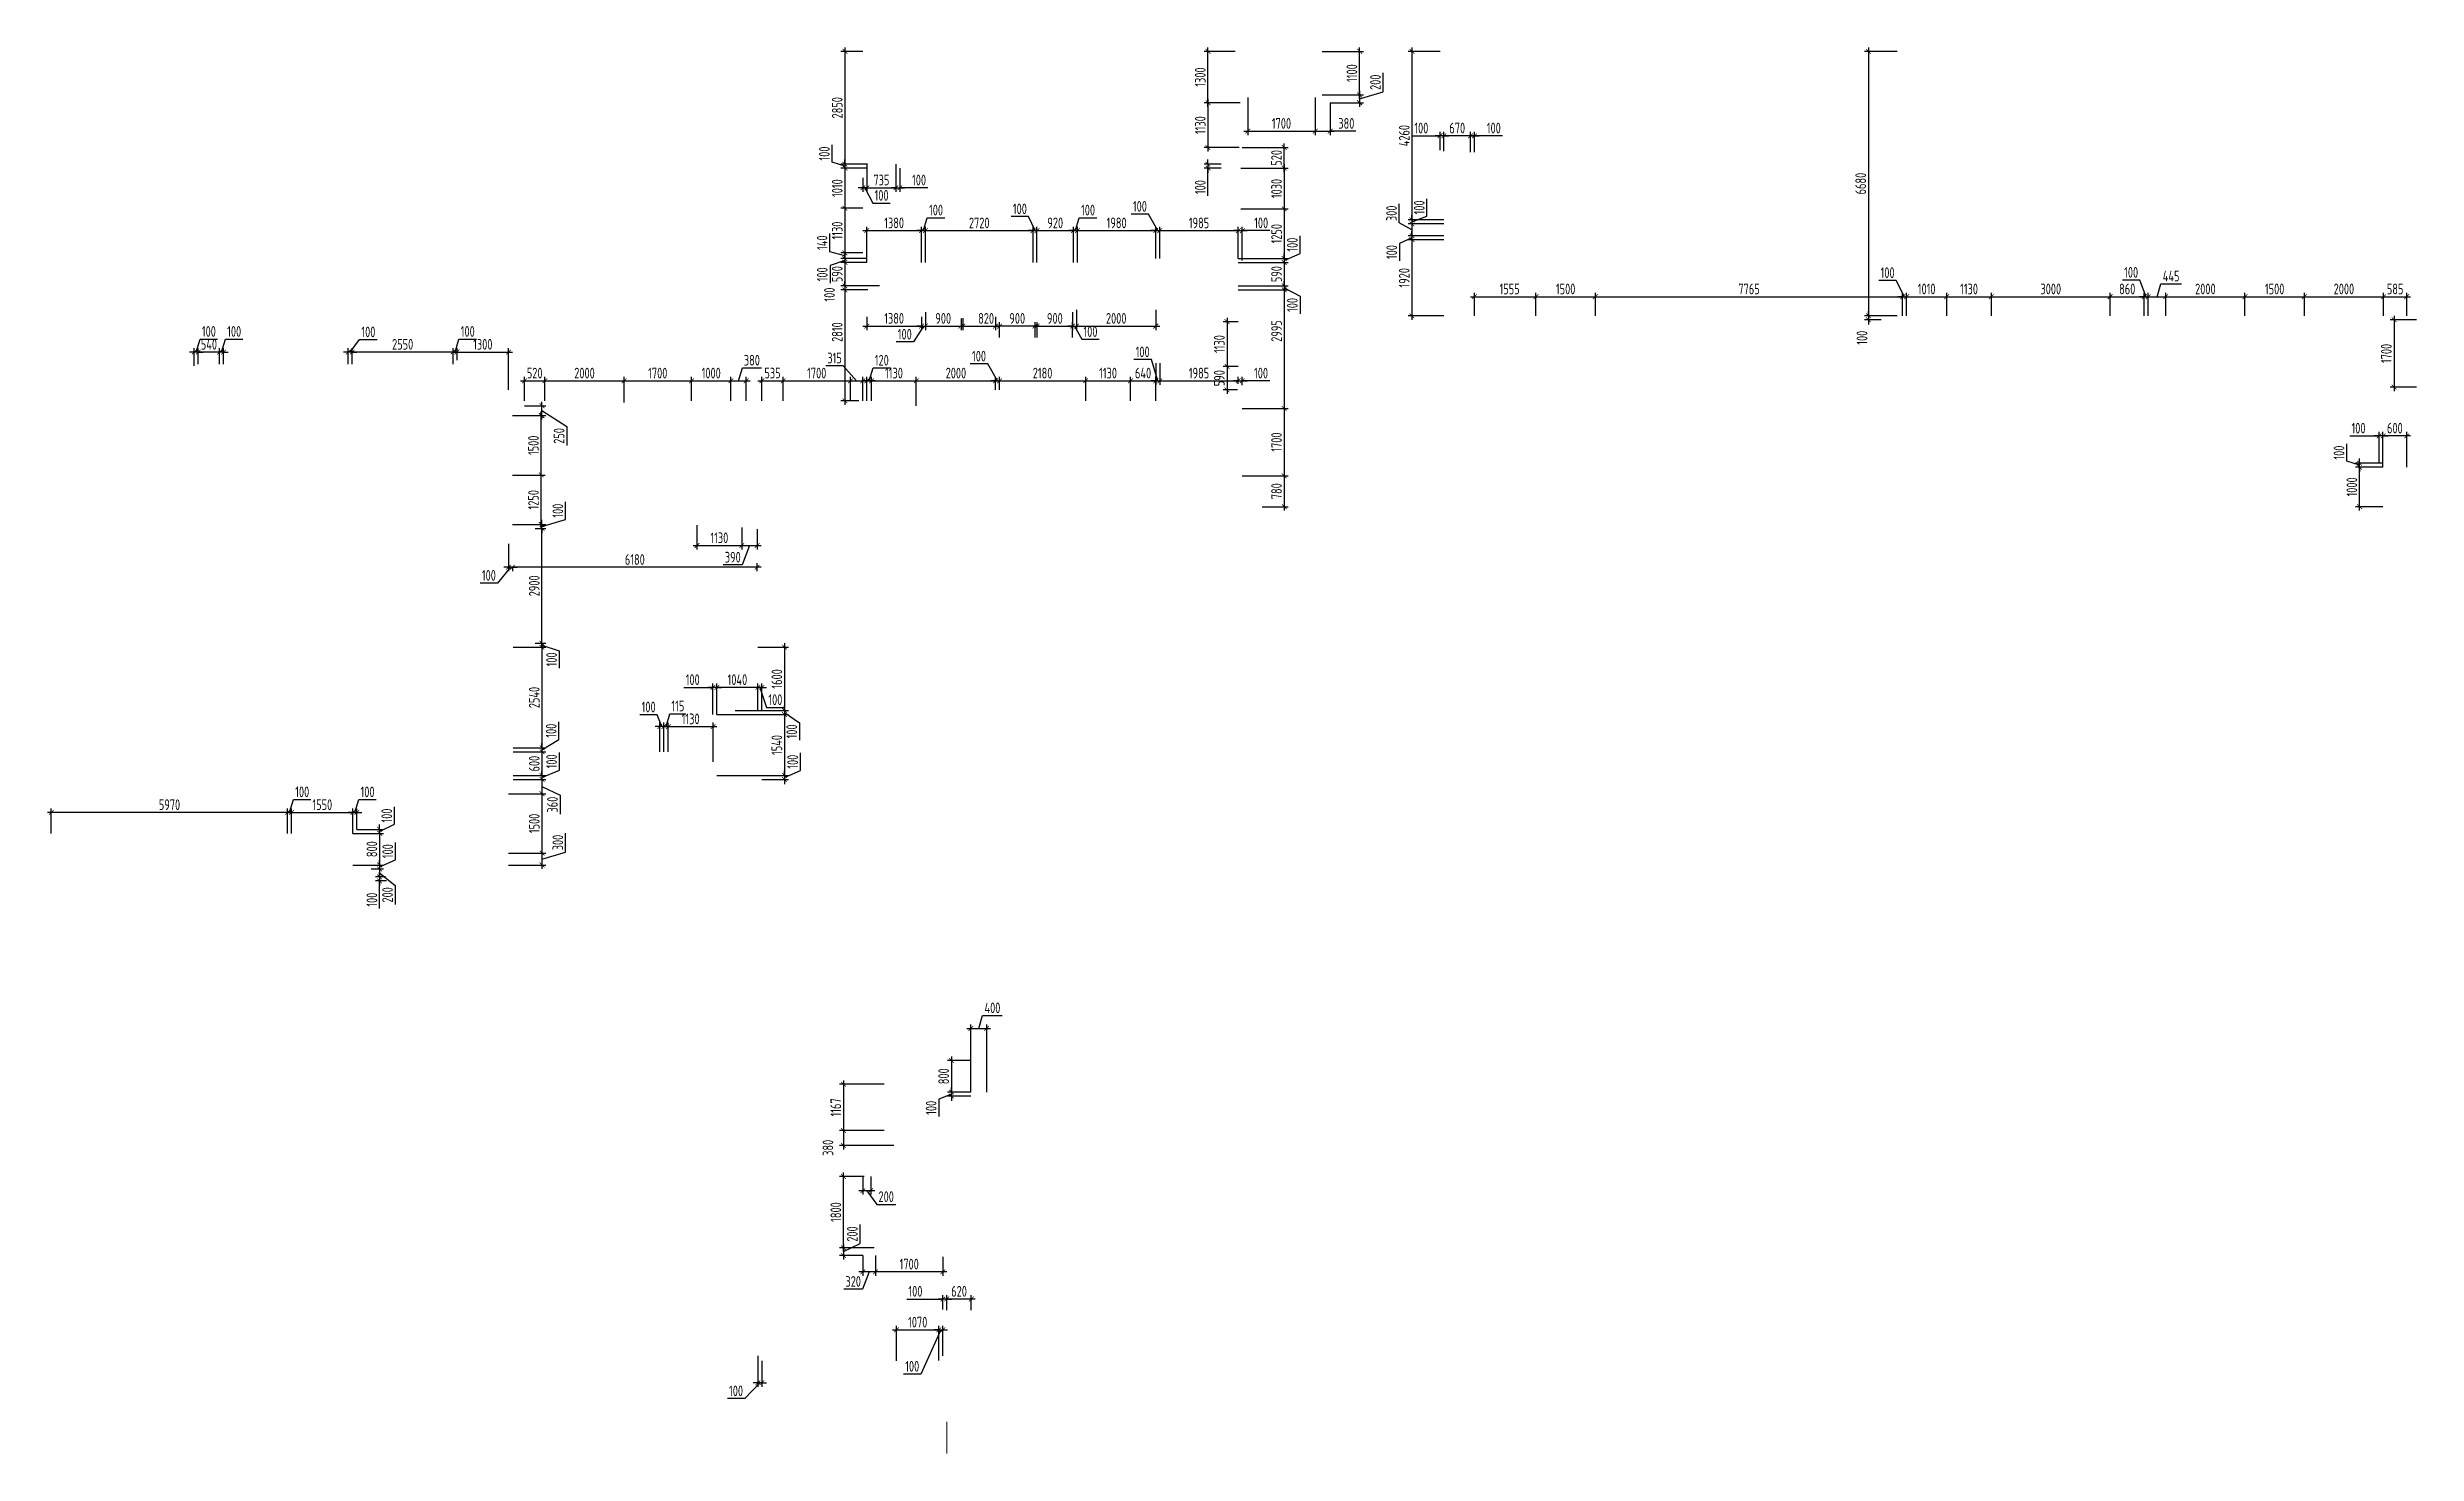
# Model space of a CAD drawing. Header units: millimetres. Extents: x -350007 to 535970, y -888 to 133718.
# Drawn here: x 51792 to 111642, y 91936 to 127451 of the extents above; entities that cross this region are included whole.
import ezdxf

# ---------------------------------------------------------------- set-up
doc = ezdxf.new("R2010")
doc.units = ezdxf.units.MM
doc.layers.add('АР_Размеры нов.', color=15, linetype='Continuous', lineweight=0)
doc.styles.add('ISOCPEUR', font='isocpeur.ttf', dxfattribs={"width": 0.7})
doc.dimstyles.new('R_100', dxfattribs={"dimtxt": 270, "dimasz": 120, "dimexe": 100, "dimexo": 0, "dimgap": 60, "dimtad": 1, "dimdec": 0, "dimrnd": 5, "dimzin": 0, "dimdsep": 46, "dimtxsty": 'ISOCPEUR', "dimblk": 'ARCHTICK', "dimcen": 0, "dimdle": 100, "dimclrd": 256, "dimclre": 256, "dimclrt": 256, "dimadec": 0, "dimazin": 0, "dimtfac": 2, "dimtdec": 0, "dimtofl": 0, "dimtmove": 1, "dimatfit": 3, "dimfxl": 1, "dimtvp": 3, "dimtolj": 1, "dimtzin": 0, "dimarcsym": 0})

msp = doc.modelspace()

# ---------------------------------------------------------------- blocks, each defined once
blk = doc.blocks.new('_ArchTick')
at = {"color": 0, "linetype": 'ByBlock', "const_width": 0.15}
blk.add_lwpolyline([(-0.5, -0.5), (0.5, 0.5)], dxfattribs=at)
blk = doc.blocks.new('*D2718')
at = {"layer": 'АР_Размеры нов.', "lineweight": -2, "ltscale": 100, "transparency": 16777216}
for p, q in [((73143, 95061), (74413, 95061)), ((73243, 94281), (73243, 95161)), ((74313, 94291), (74313, 95161))]:
    blk.add_line(p, q, dxfattribs=at)
at = {"layer": 'АР_Размеры нов.', "lineweight": -2, "ltscale": 100, "transparency": 16777216, "xscale": 120, "yscale": 120, "zscale": 120, "rotation": 180}
blk.add_blockref('_ArchTick', (73243, 95061), dxfattribs=at)
at = {"layer": 'АР_Размеры нов.', "lineweight": -2, "ltscale": 100, "transparency": 16777216, "xscale": 120, "yscale": 120, "zscale": 120}
blk.add_blockref('_ArchTick', (74313, 95061), dxfattribs=at)
at = {"layer": 'АР_Размеры нов.', "ltscale": 100, "transparency": 16777216, "insert": (73778, 95256), "char_height": 270, "attachment_point": 5, "style": 'ISOCPEUR'}
blk.add_mtext('\\A1;1070', dxfattribs=at)
blk = doc.blocks.new('*D2719')
at = {"layer": 'АР_Размеры нов.', "lineweight": -2, "ltscale": 100, "transparency": 16777216}
for p, q in [((74513, 96527), (72613, 96527)), ((72713, 96904), (72713, 96427)), ((74413, 96904), (74413, 96427))]:
    blk.add_line(p, q, dxfattribs=at)
at = {"layer": 'АР_Размеры нов.', "lineweight": -2, "ltscale": 100, "transparency": 16777216, "xscale": 120, "yscale": 120, "zscale": 120, "rotation": 180}
blk.add_blockref('_ArchTick', (72713, 96527), dxfattribs=at)
at = {"layer": 'АР_Размеры нов.', "lineweight": -2, "ltscale": 100, "transparency": 16777216, "xscale": 120, "yscale": 120, "zscale": 120}
blk.add_blockref('_ArchTick', (74413, 96527), dxfattribs=at)
at = {"layer": 'АР_Размеры нов.', "ltscale": 100, "transparency": 16777216, "insert": (73563, 96722), "char_height": 270, "attachment_point": 5, "style": 'ISOCPEUR'}
blk.add_mtext('\\A1;1700', dxfattribs=at)
blk = doc.blocks.new('*D2720')
at = {"layer": 'АР_Размеры нов.', "lineweight": -2, "ltscale": 100, "transparency": 16777216}
for p, q in [((63442, 108601), (64387, 108601)), ((64287, 108701), (64287, 107001)), ((63442, 107101), (64387, 107101))]:
    blk.add_line(p, q, dxfattribs=at)
at = {"layer": 'АР_Размеры нов.', "lineweight": -2, "ltscale": 100, "transparency": 16777216, "xscale": 120, "yscale": 120, "zscale": 120}
for p, rotation in [((64287, 108601), 90), ((64287, 107101), 270)]:
    blk.add_blockref('_ArchTick', p, dxfattribs=dict(at, rotation=rotation))
at = {"layer": 'АР_Размеры нов.', "ltscale": 100, "transparency": 16777216, "insert": (64092, 107851), "char_height": 270, "attachment_point": 5, "rotation": 90, "style": 'ISOCPEUR'}
blk.add_mtext('\\A1;1500', dxfattribs=at)
blk = doc.blocks.new('*D2721')
at = {"layer": 'АР_Размеры нов.', "lineweight": -2, "ltscale": 100, "transparency": 16777216}
for p, q in [((67377, 110297), (68707, 110297)), ((67477, 109740), (67477, 110397)), ((68607, 109403), (68607, 110397))]:
    blk.add_line(p, q, dxfattribs=at)
at = {"layer": 'АР_Размеры нов.', "lineweight": -2, "ltscale": 100, "transparency": 16777216, "xscale": 120, "yscale": 120, "zscale": 120, "rotation": 180}
blk.add_blockref('_ArchTick', (67477, 110297), dxfattribs=at)
at = {"layer": 'АР_Размеры нов.', "lineweight": -2, "ltscale": 100, "transparency": 16777216, "xscale": 120, "yscale": 120, "zscale": 120}
blk.add_blockref('_ArchTick', (68607, 110297), dxfattribs=at)
at = {"layer": 'АР_Размеры нов.', "ltscale": 100, "transparency": 16777216, "insert": (68042, 110492), "char_height": 270, "attachment_point": 5, "style": 'ISOCPEUR'}
blk.add_mtext('\\A1;1130', dxfattribs=at)
blk = doc.blocks.new('*D2722')
at = {"layer": 'АР_Размеры нов.', "lineweight": -2, "ltscale": 100, "transparency": 16777216}
for p, q in [((68202, 115382), (68202, 114770)), ((69332, 115329), (69332, 114770)), ((68102, 114870), (69432, 114870))]:
    blk.add_line(p, q, dxfattribs=at)
at = {"layer": 'АР_Размеры нов.', "lineweight": -2, "ltscale": 100, "transparency": 16777216, "xscale": 120, "yscale": 120, "zscale": 120, "rotation": 180}
blk.add_blockref('_ArchTick', (68202, 114870), dxfattribs=at)
at = {"layer": 'АР_Размеры нов.', "lineweight": -2, "ltscale": 100, "transparency": 16777216, "xscale": 120, "yscale": 120, "zscale": 120}
blk.add_blockref('_ArchTick', (69332, 114870), dxfattribs=at)
at = {"layer": 'АР_Размеры нов.', "ltscale": 100, "transparency": 16777216, "insert": (68767, 115065), "char_height": 270, "attachment_point": 5, "style": 'ISOCPEUR'}
blk.add_mtext('\\A1;1130', dxfattribs=at)
blk = doc.blocks.new('*D2723')
at = {"layer": 'АР_Размеры нов.', "lineweight": -2, "ltscale": 100, "transparency": 16777216}
for p, q in [((83037, 124501), (83037, 123271)), ((81937, 124401), (83137, 124401)), ((81937, 123371), (83137, 123371))]:
    blk.add_line(p, q, dxfattribs=at)
at = {"layer": 'АР_Размеры нов.', "lineweight": -2, "ltscale": 100, "transparency": 16777216, "xscale": 120, "yscale": 120, "zscale": 120}
for p, rotation in [((83037, 124401), 90), ((83037, 123371), 270)]:
    blk.add_blockref('_ArchTick', p, dxfattribs=dict(at, rotation=rotation))
at = {"layer": 'АР_Размеры нов.', "ltscale": 100, "transparency": 16777216, "insert": (82842, 123886), "char_height": 270, "attachment_point": 5, "rotation": 90, "style": 'ISOCPEUR'}
blk.add_mtext('\\A1;1030', dxfattribs=at)
blk = doc.blocks.new('*D2724')
at = {"layer": 'АР_Размеры нов.', "lineweight": -2, "ltscale": 100, "transparency": 16777216}
for p, q in [((81921, 126052), (81011, 126052)), ((81111, 126152), (81111, 124822)), ((81901, 124922), (81011, 124922))]:
    blk.add_line(p, q, dxfattribs=at)
at = {"layer": 'АР_Размеры нов.', "lineweight": -2, "ltscale": 100, "transparency": 16777216, "xscale": 120, "yscale": 120, "zscale": 120}
for p, rotation in [((81111, 126052), 90), ((81111, 124922), 270)]:
    blk.add_blockref('_ArchTick', p, dxfattribs=dict(at, rotation=rotation))
at = {"layer": 'АР_Размеры нов.', "ltscale": 100, "transparency": 16777216, "insert": (80916, 125487), "char_height": 270, "attachment_point": 5, "rotation": 90, "style": 'ISOCPEUR'}
blk.add_mtext('\\A1;1130', dxfattribs=at)
blk = doc.blocks.new('*D2751')
at = {"layer": 'АР_Размеры нов.', "lineweight": -2, "ltscale": 100, "transparency": 16777216}
for p, q in [((72612, 118521), (72612, 119130)), ((73743, 118401), (73743, 119130)), ((72512, 119030), (73843, 119030))]:
    blk.add_line(p, q, dxfattribs=at)
at = {"layer": 'АР_Размеры нов.', "lineweight": -2, "ltscale": 100, "transparency": 16777216, "xscale": 120, "yscale": 120, "zscale": 120, "rotation": 180}
blk.add_blockref('_ArchTick', (72612, 119030), dxfattribs=at)
at = {"layer": 'АР_Размеры нов.', "lineweight": -2, "ltscale": 100, "transparency": 16777216, "xscale": 120, "yscale": 120, "zscale": 120}
blk.add_blockref('_ArchTick', (73743, 119030), dxfattribs=at)
at = {"layer": 'АР_Размеры нов.', "ltscale": 100, "transparency": 16777216, "insert": (73178, 119225), "char_height": 270, "attachment_point": 5, "style": 'ISOCPEUR'}
blk.add_mtext('\\A1;1130', dxfattribs=at)
blk = doc.blocks.new('*D2752')
at = {"layer": 'АР_Размеры нов.', "lineweight": -2, "ltscale": 100, "transparency": 16777216}
for p, q in [((81877, 120523), (81492, 120523)), ((81592, 120623), (81592, 119293)), ((81877, 119393), (81492, 119393))]:
    blk.add_line(p, q, dxfattribs=at)
at = {"layer": 'АР_Размеры нов.', "lineweight": -2, "ltscale": 100, "transparency": 16777216, "xscale": 120, "yscale": 120, "zscale": 120}
for p, rotation in [((81592, 120523), 90), ((81592, 119393), 270)]:
    blk.add_blockref('_ArchTick', p, dxfattribs=dict(at, rotation=rotation))
at = {"layer": 'АР_Размеры нов.', "ltscale": 100, "transparency": 16777216, "insert": (81397, 119958), "char_height": 270, "attachment_point": 5, "rotation": 90, "style": 'ISOCPEUR'}
blk.add_mtext('\\A1;1130', dxfattribs=at)
blk = doc.blocks.new('*D2753')
at = {"layer": 'АР_Размеры нов.', "lineweight": -2, "ltscale": 100, "transparency": 16777216}
for p, q in [((111642, 120571), (110972, 120571)), ((111072, 120671), (111072, 118771)), ((111642, 118871), (110972, 118871))]:
    blk.add_line(p, q, dxfattribs=at)
at = {"layer": 'АР_Размеры нов.', "lineweight": -2, "ltscale": 100, "transparency": 16777216, "xscale": 120, "yscale": 120, "zscale": 120}
for p, rotation in [((111072, 120571), 90), ((111072, 118871), 270)]:
    blk.add_blockref('_ArchTick', p, dxfattribs=dict(at, rotation=rotation))
at = {"layer": 'АР_Размеры нов.', "ltscale": 100, "transparency": 16777216, "insert": (110877, 119721), "char_height": 270, "attachment_point": 5, "rotation": 90, "style": 'ISOCPEUR'}
blk.add_mtext('\\A1;1700', dxfattribs=at)
blk = doc.blocks.new('*D2821')
at = {"layer": 'АР_Размеры нов.', "lineweight": -2, "ltscale": 100, "transparency": 16777216}
for p, q in [((72425, 98936), (71804, 98936)), ((71904, 97036), (71904, 99036)), ((72678, 97136), (71804, 97136))]:
    blk.add_line(p, q, dxfattribs=at)
at = {"layer": 'АР_Размеры нов.', "lineweight": -2, "ltscale": 100, "transparency": 16777216, "xscale": 120, "yscale": 120, "zscale": 120}
for p, rotation in [((71904, 98936), 90), ((71904, 97136), 270)]:
    blk.add_blockref('_ArchTick', p, dxfattribs=dict(at, rotation=rotation))
at = {"layer": 'АР_Размеры нов.', "ltscale": 100, "transparency": 16777216, "insert": (71709, 98036), "char_height": 270, "attachment_point": 5, "rotation": 90, "style": 'ISOCPEUR'}
blk.add_mtext('\\A1;1800', dxfattribs=at)
blk = doc.blocks.new('*D3023')
at = {"layer": 'АР_Размеры нов.', "lineweight": -2, "ltscale": 100, "transparency": 16777216}
for p, q in [((72392, 100095), (71804, 100095)), ((71904, 100195), (71904, 99616)), ((73172, 99716), (71804, 99716))]:
    blk.add_line(p, q, dxfattribs=at)
at = {"layer": 'АР_Размеры нов.', "lineweight": -2, "ltscale": 100, "transparency": 16777216, "xscale": 120, "yscale": 120, "zscale": 120}
for p, rotation in [((71904, 100095), 90), ((71904, 99716), 270)]:
    blk.add_blockref('_ArchTick', p, dxfattribs=dict(at, rotation=rotation))
at = {"layer": 'АР_Размеры нов.', "ltscale": 100, "transparency": 16777216, "insert": (71509, 99659), "char_height": 270, "attachment_point": 5, "rotation": 90, "style": 'ISOCPEUR'}
blk.add_mtext('\\A1;380', dxfattribs=at)
blk = doc.blocks.new('*D3026')
at = {"layer": 'АР_Размеры нов.', "lineweight": -2, "ltscale": 100, "transparency": 16777216}
for p, q in [((72931, 101262), (71804, 101262)), ((71904, 101362), (71904, 99995)), ((72931, 100095), (71804, 100095))]:
    blk.add_line(p, q, dxfattribs=at)
at = {"layer": 'АР_Размеры нов.', "lineweight": -2, "ltscale": 100, "transparency": 16777216, "xscale": 120, "yscale": 120, "zscale": 120}
for p, rotation in [((71904, 101262), 90), ((71904, 100095), 270)]:
    blk.add_blockref('_ArchTick', p, dxfattribs=dict(at, rotation=rotation))
at = {"layer": 'АР_Размеры нов.', "ltscale": 100, "transparency": 16777216, "insert": (71709, 100679), "char_height": 270, "attachment_point": 5, "rotation": 90, "style": 'ISOCPEUR'}
blk.add_mtext('\\A1;1167', dxfattribs=at)
blk = doc.blocks.new('*D3028')
at = {"layer": 'АР_Размеры нов.', "lineweight": -2, "ltscale": 100, "transparency": 16777216}
for p, q in [((74363, 95061), (73860, 93946)), ((74313, 95061), (74193, 95061)), ((74313, 94401), (74313, 95161)), ((74313, 95061), (74413, 95061)), ((74413, 94401), (74413, 95161)), ((74413, 95061), (74533, 95061)), ((73860, 93946), (73419, 93946))]:
    blk.add_line(p, q, dxfattribs=at)
at = {"layer": 'АР_Размеры нов.', "lineweight": -2, "ltscale": 100, "transparency": 16777216, "xscale": 120, "yscale": 120, "zscale": 120}
blk.add_blockref('_ArchTick', (74313, 95061), dxfattribs=at)
at = {"layer": 'АР_Размеры нов.', "lineweight": -2, "ltscale": 100, "transparency": 16777216, "xscale": 120, "yscale": 120, "zscale": 120, "rotation": 180}
blk.add_blockref('_ArchTick', (74413, 95061), dxfattribs=at)
at = {"layer": 'АР_Размеры нов.', "ltscale": 100, "transparency": 16777216, "insert": (73639, 94141), "char_height": 270, "attachment_point": 5, "style": 'ISOCPEUR'}
blk.add_mtext('\\A1;100', dxfattribs=at)
blk = doc.blocks.new('*D3032')
at = {"layer": 'АР_Размеры нов.', "lineweight": -2, "ltscale": 100, "transparency": 16777216}
for p, q in [((82117, 126182), (82117, 125236)), ((83817, 126182), (83817, 125236)), ((82017, 125336), (83917, 125336))]:
    blk.add_line(p, q, dxfattribs=at)
at = {"layer": 'АР_Размеры нов.', "lineweight": -2, "ltscale": 100, "transparency": 16777216, "xscale": 120, "yscale": 120, "zscale": 120, "rotation": 180}
blk.add_blockref('_ArchTick', (82117, 125336), dxfattribs=at)
at = {"layer": 'АР_Размеры нов.', "lineweight": -2, "ltscale": 100, "transparency": 16777216, "xscale": 120, "yscale": 120, "zscale": 120}
blk.add_blockref('_ArchTick', (83817, 125336), dxfattribs=at)
at = {"layer": 'АР_Размеры нов.', "ltscale": 100, "transparency": 16777216, "insert": (82967, 125531), "char_height": 270, "attachment_point": 5, "style": 'ISOCPEUR'}
blk.add_mtext('\\A1;1700', dxfattribs=at)
blk = doc.blocks.new('*D2292')
at = {"layer": 'АР_Размеры нов.', "lineweight": -2, "ltscale": 500, "transparency": 16777216}
for p, q in [((62142, 119757), (59392, 119757)), ((59492, 119451), (59492, 119857)), ((62042, 119451), (62042, 119857))]:
    blk.add_line(p, q, dxfattribs=at)
at = {"layer": 'АР_Размеры нов.', "lineweight": -2, "ltscale": 500, "transparency": 16777216, "xscale": 120, "yscale": 120, "zscale": 120, "rotation": 180}
blk.add_blockref('_ArchTick', (59492, 119757), dxfattribs=at)
at = {"layer": 'АР_Размеры нов.', "lineweight": -2, "ltscale": 500, "transparency": 16777216, "xscale": 120, "yscale": 120, "zscale": 120}
blk.add_blockref('_ArchTick', (62042, 119757), dxfattribs=at)
at = {"layer": 'АР_Размеры нов.', "lineweight": 13, "ltscale": 500, "transparency": 16777216, "insert": (60767, 119952), "char_height": 270, "attachment_point": 5, "style": 'ISOCPEUR'}
blk.add_mtext('\\A1;2550', dxfattribs=at)
blk = doc.blocks.new('*D2293')
at = {"layer": 'АР_Размеры нов.', "lineweight": -2, "ltscale": 500, "transparency": 16777216}
for p, q in [((59392, 119757), (59272, 119757)), ((59392, 119451), (59392, 119857)), ((59492, 119757), (59392, 119757)), ((59442, 119757), (59680, 120071)), ((59492, 119451), (59492, 119857)), ((59492, 119757), (59612, 119757)), ((59680, 120071), (60122, 120071))]:
    blk.add_line(p, q, dxfattribs=at)
at = {"layer": 'АР_Размеры нов.', "lineweight": -2, "ltscale": 500, "transparency": 16777216, "xscale": 120, "yscale": 120, "zscale": 120}
blk.add_blockref('_ArchTick', (59392, 119757), dxfattribs=at)
at = {"layer": 'АР_Размеры нов.', "lineweight": -2, "ltscale": 500, "transparency": 16777216, "xscale": 120, "yscale": 120, "zscale": 120, "rotation": 180}
blk.add_blockref('_ArchTick', (59492, 119757), dxfattribs=at)
at = {"layer": 'АР_Размеры нов.', "lineweight": 13, "ltscale": 500, "transparency": 16777216, "insert": (59901, 120266), "char_height": 270, "attachment_point": 5, "style": 'ISOCPEUR'}
blk.add_mtext('\\A1;100', dxfattribs=at)
blk = doc.blocks.new('*D2294')
at = {"layer": 'АР_Размеры нов.', "lineweight": -2, "ltscale": 500, "transparency": 16777216}
for p, q in [((56142, 119757), (56022, 119757)), ((56142, 119451), (56142, 119857)), ((56242, 119757), (56142, 119757)), ((56192, 119757), (56290, 120082)), ((56242, 119451), (56242, 119857)), ((56242, 119757), (56362, 119757)), ((56290, 120082), (56731, 120082))]:
    blk.add_line(p, q, dxfattribs=at)
at = {"layer": 'АР_Размеры нов.', "lineweight": -2, "ltscale": 500, "transparency": 16777216, "xscale": 120, "yscale": 120, "zscale": 120}
blk.add_blockref('_ArchTick', (56142, 119757), dxfattribs=at)
at = {"layer": 'АР_Размеры нов.', "lineweight": -2, "ltscale": 500, "transparency": 16777216, "xscale": 120, "yscale": 120, "zscale": 120, "rotation": 180}
blk.add_blockref('_ArchTick', (56242, 119757), dxfattribs=at)
at = {"layer": 'АР_Размеры нов.', "lineweight": 13, "ltscale": 500, "transparency": 16777216, "insert": (56511, 120277), "char_height": 270, "attachment_point": 5, "style": 'ISOCPEUR'}
blk.add_mtext('\\A1;100', dxfattribs=at)
blk = doc.blocks.new('*D2295')
at = {"layer": 'АР_Размеры нов.', "lineweight": -2, "ltscale": 500, "transparency": 16777216}
for p, q in [((56242, 119757), (55504, 119757)), ((55604, 119451), (55604, 119857)), ((56142, 119451), (56142, 119857))]:
    blk.add_line(p, q, dxfattribs=at)
at = {"layer": 'АР_Размеры нов.', "lineweight": -2, "ltscale": 500, "transparency": 16777216, "xscale": 120, "yscale": 120, "zscale": 120, "rotation": 180}
blk.add_blockref('_ArchTick', (55604, 119757), dxfattribs=at)
at = {"layer": 'АР_Размеры нов.', "lineweight": -2, "ltscale": 500, "transparency": 16777216, "xscale": 120, "yscale": 120, "zscale": 120}
blk.add_blockref('_ArchTick', (56142, 119757), dxfattribs=at)
at = {"layer": 'АР_Размеры нов.', "lineweight": 13, "ltscale": 500, "transparency": 16777216, "insert": (55873, 119952), "char_height": 270, "attachment_point": 5, "style": 'ISOCPEUR'}
blk.add_mtext('\\A1;540', dxfattribs=at)
blk = doc.blocks.new('*D2296')
at = {"layer": 'АР_Размеры нов.', "lineweight": -2, "ltscale": 500, "transparency": 16777216}
for p, q in [((55504, 119757), (55384, 119757)), ((55504, 119405), (55504, 119857)), ((55604, 119757), (55504, 119757)), ((55554, 119757), (55652, 120082)), ((55604, 119451), (55604, 119857)), ((55604, 119757), (55724, 119757)), ((55652, 120082), (56093, 120082))]:
    blk.add_line(p, q, dxfattribs=at)
at = {"layer": 'АР_Размеры нов.', "lineweight": -2, "ltscale": 500, "transparency": 16777216, "xscale": 120, "yscale": 120, "zscale": 120}
blk.add_blockref('_ArchTick', (55504, 119757), dxfattribs=at)
at = {"layer": 'АР_Размеры нов.', "lineweight": -2, "ltscale": 500, "transparency": 16777216, "xscale": 120, "yscale": 120, "zscale": 120, "rotation": 180}
blk.add_blockref('_ArchTick', (55604, 119757), dxfattribs=at)
at = {"layer": 'АР_Размеры нов.', "lineweight": 13, "ltscale": 500, "transparency": 16777216, "insert": (55872, 120277), "char_height": 270, "attachment_point": 5, "style": 'ISOCPEUR'}
blk.add_mtext('\\A1;100', dxfattribs=at)
blk = doc.blocks.new('*D2385')
at = {"layer": 'АР_Размеры нов.', "lineweight": -2, "ltscale": 500, "transparency": 16777216}
for p, q in [((72323, 97241), (72323, 97720)), ((72653, 97136), (71804, 97136)), ((71904, 97036), (72323, 97241)), ((71904, 97236), (71904, 96836)), ((72392, 96936), (71804, 96936))]:
    blk.add_line(p, q, dxfattribs=at)
at = {"layer": 'АР_Размеры нов.', "lineweight": -2, "ltscale": 500, "transparency": 16777216, "xscale": 120, "yscale": 120, "zscale": 120}
for p, rotation in [((71904, 97136), 90), ((71904, 96936), 270)]:
    blk.add_blockref('_ArchTick', p, dxfattribs=dict(at, rotation=rotation))
at = {"layer": 'АР_Размеры нов.', "lineweight": 13, "ltscale": 500, "transparency": 16777216, "insert": (72128, 97481), "char_height": 270, "attachment_point": 5, "rotation": 90, "style": 'ISOCPEUR'}
blk.add_mtext('\\A1;200', dxfattribs=at)
blk = doc.blocks.new('*D2386')
at = {"layer": 'АР_Размеры нов.', "lineweight": -2, "ltscale": 500, "transparency": 16777216}
for p, q in [((72813, 96527), (72292, 96527)), ((72553, 96527), (72387, 96088)), ((72392, 96936), (72392, 96427)), ((72713, 96936), (72713, 96427)), ((72387, 96088), (71908, 96088))]:
    blk.add_line(p, q, dxfattribs=at)
at = {"layer": 'АР_Размеры нов.', "lineweight": -2, "ltscale": 500, "transparency": 16777216, "xscale": 120, "yscale": 120, "zscale": 120, "rotation": 180}
blk.add_blockref('_ArchTick', (72392, 96527), dxfattribs=at)
at = {"layer": 'АР_Размеры нов.', "lineweight": -2, "ltscale": 500, "transparency": 16777216, "xscale": 120, "yscale": 120, "zscale": 120}
blk.add_blockref('_ArchTick', (72713, 96527), dxfattribs=at)
at = {"layer": 'АР_Размеры нов.', "lineweight": 13, "ltscale": 500, "transparency": 16777216, "insert": (72148, 96283), "char_height": 270, "attachment_point": 5, "style": 'ISOCPEUR'}
blk.add_mtext('\\A1;320', dxfattribs=at)
blk = doc.blocks.new('*D2387')
at = {"layer": 'АР_Размеры нов.', "lineweight": -2, "ltscale": 500, "transparency": 16777216}
for p, q in [((72392, 98936), (72392, 98476)), ((72592, 98936), (72592, 98476)), ((72692, 98576), (72292, 98576)), ((72492, 98576), (72743, 98230)), ((72743, 98230), (73222, 98230))]:
    blk.add_line(p, q, dxfattribs=at)
at = {"layer": 'АР_Размеры нов.', "lineweight": -2, "ltscale": 500, "transparency": 16777216, "xscale": 120, "yscale": 120, "zscale": 120, "rotation": 180}
blk.add_blockref('_ArchTick', (72392, 98576), dxfattribs=at)
at = {"layer": 'АР_Размеры нов.', "lineweight": -2, "ltscale": 500, "transparency": 16777216, "xscale": 120, "yscale": 120, "zscale": 120}
blk.add_blockref('_ArchTick', (72592, 98576), dxfattribs=at)
at = {"layer": 'АР_Размеры нов.', "lineweight": 13, "ltscale": 500, "transparency": 16777216, "insert": (72982, 98425), "char_height": 270, "attachment_point": 5, "style": 'ISOCPEUR'}
blk.add_mtext('\\A1;200', dxfattribs=at)
blk = doc.blocks.new('*D2388')
at = {"layer": 'АР_Размеры нов.', "lineweight": -2, "ltscale": 500, "transparency": 16777216}
for p, q in [((75232, 95840), (74413, 95840)), ((74513, 95558), (74513, 95940)), ((75132, 95558), (75132, 95940))]:
    blk.add_line(p, q, dxfattribs=at)
at = {"layer": 'АР_Размеры нов.', "lineweight": -2, "ltscale": 500, "transparency": 16777216, "xscale": 120, "yscale": 120, "zscale": 120, "rotation": 180}
blk.add_blockref('_ArchTick', (74513, 95840), dxfattribs=at)
at = {"layer": 'АР_Размеры нов.', "lineweight": -2, "ltscale": 500, "transparency": 16777216, "xscale": 120, "yscale": 120, "zscale": 120}
blk.add_blockref('_ArchTick', (75132, 95840), dxfattribs=at)
at = {"layer": 'АР_Размеры нов.', "lineweight": 13, "ltscale": 500, "transparency": 16777216, "insert": (74823, 96035), "char_height": 270, "attachment_point": 5, "style": 'ISOCPEUR'}
blk.add_mtext('\\A1;620', dxfattribs=at)
blk = doc.blocks.new('*D2389')
at = {"layer": 'АР_Размеры нов.', "lineweight": -2, "ltscale": 500, "transparency": 16777216}
for p, q in [((73500, 95840), (74413, 95840)), ((74413, 95840), (74293, 95840)), ((74413, 95578), (74413, 95940)), ((74513, 95840), (74413, 95840)), ((74513, 95558), (74513, 95940)), ((74513, 95840), (74633, 95840))]:
    blk.add_line(p, q, dxfattribs=at)
at = {"layer": 'АР_Размеры нов.', "lineweight": -2, "ltscale": 500, "transparency": 16777216, "xscale": 120, "yscale": 120, "zscale": 120}
blk.add_blockref('_ArchTick', (74413, 95840), dxfattribs=at)
at = {"layer": 'АР_Размеры нов.', "lineweight": -2, "ltscale": 500, "transparency": 16777216, "xscale": 120, "yscale": 120, "zscale": 120, "rotation": 180}
blk.add_blockref('_ArchTick', (74513, 95840), dxfattribs=at)
at = {"layer": 'АР_Размеры нов.', "lineweight": 13, "ltscale": 500, "transparency": 16777216, "insert": (73720, 96035), "char_height": 270, "attachment_point": 5, "style": 'ISOCPEUR'}
blk.add_mtext('\\A1;100', dxfattribs=at)
blk = doc.blocks.new('*D2394')
at = {"layer": 'АР_Размеры нов.', "lineweight": -2, "ltscale": 500, "transparency": 16777216}
for p, q in [((75120, 101866), (74528, 101866)), ((74628, 101966), (74628, 100966)), ((75119, 101066), (74528, 101066))]:
    blk.add_line(p, q, dxfattribs=at)
at = {"layer": 'АР_Размеры нов.', "lineweight": -2, "ltscale": 500, "transparency": 16777216, "xscale": 120, "yscale": 120, "zscale": 120}
for p, rotation in [((74628, 101866), 90), ((74628, 101066), 270)]:
    blk.add_blockref('_ArchTick', p, dxfattribs=dict(at, rotation=rotation))
at = {"layer": 'АР_Размеры нов.', "lineweight": 13, "ltscale": 500, "transparency": 16777216, "insert": (74433, 101466), "char_height": 270, "attachment_point": 5, "rotation": 90, "style": 'ISOCPEUR'}
blk.add_mtext('\\A1;800', dxfattribs=at)
blk = doc.blocks.new('*D2395')
at = {"layer": 'АР_Размеры нов.', "lineweight": -2, "ltscale": 500, "transparency": 16777216}
for p, q in [((74628, 101066), (74628, 101186)), ((74628, 101015), (74313, 100890)), ((74313, 100890), (74313, 100448)), ((75119, 101066), (74528, 101066)), ((75120, 100964), (74528, 100964)), ((74628, 101066), (74628, 100964)), ((74628, 100964), (74628, 100844))]:
    blk.add_line(p, q, dxfattribs=at)
at = {"layer": 'АР_Размеры нов.', "lineweight": -2, "ltscale": 500, "transparency": 16777216, "xscale": 120, "yscale": 120, "zscale": 120}
for p, rotation in [((74628, 101066), 270), ((74628, 100964), 90)]:
    blk.add_blockref('_ArchTick', p, dxfattribs=dict(at, rotation=rotation))
at = {"layer": 'АР_Размеры нов.', "lineweight": 13, "ltscale": 500, "transparency": 16777216, "insert": (74118, 100669), "char_height": 270, "attachment_point": 5, "rotation": 90, "style": 'ISOCPEUR'}
blk.add_mtext('\\A1;100', dxfattribs=at)
blk = doc.blocks.new('*D2396')
at = {"layer": 'АР_Размеры нов.', "lineweight": -2, "ltscale": 500, "transparency": 16777216}
for p, q in [((75319, 102674), (75417, 102999)), ((75417, 102999), (75915, 102999)), ((75019, 102674), (75620, 102674)), ((75119, 101066), (75119, 102774)), ((75520, 101066), (75520, 102774))]:
    blk.add_line(p, q, dxfattribs=at)
at = {"layer": 'АР_Размеры нов.', "lineweight": -2, "ltscale": 500, "transparency": 16777216, "xscale": 120, "yscale": 120, "zscale": 120, "rotation": 180}
blk.add_blockref('_ArchTick', (75119, 102674), dxfattribs=at)
at = {"layer": 'АР_Размеры нов.', "lineweight": -2, "ltscale": 500, "transparency": 16777216, "xscale": 120, "yscale": 120, "zscale": 120}
blk.add_blockref('_ArchTick', (75520, 102674), dxfattribs=at)
at = {"layer": 'АР_Размеры нов.', "lineweight": 13, "ltscale": 500, "transparency": 16777216, "insert": (75666, 103194), "char_height": 270, "attachment_point": 5, "style": 'ISOCPEUR'}
blk.add_mtext('\\A1;400', dxfattribs=at)
blk = doc.blocks.new('*D2397')
at = {"layer": 'АР_Размеры нов.', "lineweight": -2, "ltscale": 500, "transparency": 16777216}
for p, q in [((57862, 108129), (59612, 108129)), ((57962, 107601), (57962, 108229)), ((59512, 107601), (59512, 108229))]:
    blk.add_line(p, q, dxfattribs=at)
at = {"layer": 'АР_Размеры нов.', "lineweight": -2, "ltscale": 500, "transparency": 16777216, "xscale": 120, "yscale": 120, "zscale": 120, "rotation": 180}
blk.add_blockref('_ArchTick', (57962, 108129), dxfattribs=at)
at = {"layer": 'АР_Размеры нов.', "lineweight": -2, "ltscale": 500, "transparency": 16777216, "xscale": 120, "yscale": 120, "zscale": 120}
blk.add_blockref('_ArchTick', (59512, 108129), dxfattribs=at)
at = {"layer": 'АР_Размеры нов.', "lineweight": 13, "ltscale": 500, "transparency": 16777216, "insert": (58737, 108324), "char_height": 270, "attachment_point": 5, "style": 'ISOCPEUR'}
blk.add_mtext('\\A1;1550', dxfattribs=at)
blk = doc.blocks.new('*D2398')
at = {"layer": 'АР_Размеры нов.', "lineweight": -2, "ltscale": 500, "transparency": 16777216}
for p, q in [((59562, 108129), (59660, 108454)), ((59660, 108454), (60101, 108454)), ((59512, 108129), (59392, 108129)), ((59512, 107601), (59512, 108229)), ((59512, 108129), (59612, 108129)), ((59612, 107701), (59612, 108229)), ((59612, 108129), (59732, 108129))]:
    blk.add_line(p, q, dxfattribs=at)
at = {"layer": 'АР_Размеры нов.', "lineweight": -2, "ltscale": 500, "transparency": 16777216, "xscale": 120, "yscale": 120, "zscale": 120}
blk.add_blockref('_ArchTick', (59512, 108129), dxfattribs=at)
at = {"layer": 'АР_Размеры нов.', "lineweight": -2, "ltscale": 500, "transparency": 16777216, "xscale": 120, "yscale": 120, "zscale": 120, "rotation": 180}
blk.add_blockref('_ArchTick', (59612, 108129), dxfattribs=at)
at = {"layer": 'АР_Размеры нов.', "lineweight": 13, "ltscale": 500, "transparency": 16777216, "insert": (59880, 108649), "char_height": 270, "attachment_point": 5, "style": 'ISOCPEUR'}
blk.add_mtext('\\A1;100', dxfattribs=at)
blk = doc.blocks.new('*D2399')
at = {"layer": 'АР_Размеры нов.', "lineweight": -2, "ltscale": 500, "transparency": 16777216}
for p, q in [((57912, 108129), (58010, 108454)), ((58010, 108454), (58451, 108454)), ((57862, 108129), (57742, 108129)), ((57862, 107601), (57862, 108229)), ((57962, 108129), (57862, 108129)), ((57962, 107601), (57962, 108229)), ((57962, 108129), (58082, 108129))]:
    blk.add_line(p, q, dxfattribs=at)
at = {"layer": 'АР_Размеры нов.', "lineweight": -2, "ltscale": 500, "transparency": 16777216, "xscale": 120, "yscale": 120, "zscale": 120}
blk.add_blockref('_ArchTick', (57862, 108129), dxfattribs=at)
at = {"layer": 'АР_Размеры нов.', "lineweight": -2, "ltscale": 500, "transparency": 16777216, "xscale": 120, "yscale": 120, "zscale": 120, "rotation": 180}
blk.add_blockref('_ArchTick', (57962, 108129), dxfattribs=at)
at = {"layer": 'АР_Размеры нов.', "lineweight": 13, "ltscale": 500, "transparency": 16777216, "insert": (58230, 108649), "char_height": 270, "attachment_point": 5, "style": 'ISOCPEUR'}
blk.add_mtext('\\A1;100', dxfattribs=at)
blk = doc.blocks.new('*D2400')
at = {"layer": 'АР_Размеры нов.', "lineweight": -2, "ltscale": 500, "transparency": 16777216}
for p, q in [((57962, 108129), (51792, 108129)), ((51892, 107601), (51892, 108229)), ((57862, 107601), (57862, 108229))]:
    blk.add_line(p, q, dxfattribs=at)
at = {"layer": 'АР_Размеры нов.', "lineweight": -2, "ltscale": 500, "transparency": 16777216, "xscale": 120, "yscale": 120, "zscale": 120, "rotation": 180}
blk.add_blockref('_ArchTick', (51892, 108129), dxfattribs=at)
at = {"layer": 'АР_Размеры нов.', "lineweight": -2, "ltscale": 500, "transparency": 16777216, "xscale": 120, "yscale": 120, "zscale": 120}
blk.add_blockref('_ArchTick', (57862, 108129), dxfattribs=at)
at = {"layer": 'АР_Размеры нов.', "lineweight": 13, "ltscale": 500, "transparency": 16777216, "insert": (54877, 108324), "char_height": 270, "attachment_point": 5, "style": 'ISOCPEUR'}
blk.add_mtext('\\A1;5970', dxfattribs=at)
blk = doc.blocks.new('*D2401')
at = {"layer": 'АР_Размеры нов.', "lineweight": -2, "ltscale": 500, "transparency": 16777216}
for p, q in [((59512, 107601), (60285, 107601)), ((60185, 107701), (60185, 106701)), ((59512, 106801), (60285, 106801))]:
    blk.add_line(p, q, dxfattribs=at)
at = {"layer": 'АР_Размеры нов.', "lineweight": -2, "ltscale": 500, "transparency": 16777216, "xscale": 120, "yscale": 120, "zscale": 120}
for p, rotation in [((60185, 107601), 90), ((60185, 106801), 270)]:
    blk.add_blockref('_ArchTick', p, dxfattribs=dict(at, rotation=rotation))
at = {"layer": 'АР_Размеры нов.', "lineweight": 13, "ltscale": 500, "transparency": 16777216, "insert": (59990, 107201), "char_height": 270, "attachment_point": 5, "rotation": 90, "style": 'ISOCPEUR'}
blk.add_mtext('\\A1;800', dxfattribs=at)
blk = doc.blocks.new('*D2402')
at = {"layer": 'АР_Размеры нов.', "lineweight": -2, "ltscale": 500, "transparency": 16777216}
for p, q in [((60185, 107651), (60560, 107829)), ((60185, 107701), (60185, 107821)), ((60560, 107829), (60560, 108270)), ((59512, 107601), (60285, 107601)), ((59612, 107701), (60285, 107701)), ((60185, 107601), (60185, 107701)), ((60185, 107601), (60185, 107481))]:
    blk.add_line(p, q, dxfattribs=at)
at = {"layer": 'АР_Размеры нов.', "lineweight": -2, "ltscale": 500, "transparency": 16777216, "xscale": 120, "yscale": 120, "zscale": 120}
for p, rotation in [((60185, 107701), 270), ((60185, 107601), 90)]:
    blk.add_blockref('_ArchTick', p, dxfattribs=dict(at, rotation=rotation))
at = {"layer": 'АР_Размеры нов.', "lineweight": 13, "ltscale": 500, "transparency": 16777216, "insert": (60365, 108050), "char_height": 270, "attachment_point": 5, "rotation": 90, "style": 'ISOCPEUR'}
blk.add_mtext('\\A1;100', dxfattribs=at)
blk = doc.blocks.new('*D2403')
at = {"layer": 'АР_Размеры нов.', "lineweight": -2, "ltscale": 500, "transparency": 16777216}
for p, q in [((64287, 107201), (64287, 106701)), ((64882, 107129), (64882, 107608)), ((63442, 107101), (64387, 107101)), ((63442, 106801), (64387, 106801)), ((64287, 106951), (64882, 107129))]:
    blk.add_line(p, q, dxfattribs=at)
at = {"layer": 'АР_Размеры нов.', "lineweight": -2, "ltscale": 500, "transparency": 16777216, "xscale": 120, "yscale": 120, "zscale": 120}
for p, rotation in [((64287, 107101), 90), ((64287, 106801), 270)]:
    blk.add_blockref('_ArchTick', p, dxfattribs=dict(at, rotation=rotation))
at = {"layer": 'АР_Размеры нов.', "lineweight": 13, "ltscale": 500, "transparency": 16777216, "insert": (64687, 107369), "char_height": 270, "attachment_point": 5, "rotation": 90, "style": 'ISOCPEUR'}
blk.add_mtext('\\A1;300', dxfattribs=at)
blk = doc.blocks.new('*D2404')
at = {"layer": 'АР_Размеры нов.', "lineweight": -2, "ltscale": 500, "transparency": 16777216}
for p, q in [((68703, 110601), (68703, 111387)), ((69742, 110701), (69742, 111387)), ((69842, 111287), (68603, 111287))]:
    blk.add_line(p, q, dxfattribs=at)
at = {"layer": 'АР_Размеры нов.', "lineweight": -2, "ltscale": 500, "transparency": 16777216, "xscale": 120, "yscale": 120, "zscale": 120, "rotation": 180}
blk.add_blockref('_ArchTick', (68703, 111287), dxfattribs=at)
at = {"layer": 'АР_Размеры нов.', "lineweight": -2, "ltscale": 500, "transparency": 16777216, "xscale": 120, "yscale": 120, "zscale": 120}
blk.add_blockref('_ArchTick', (69742, 111287), dxfattribs=at)
at = {"layer": 'АР_Размеры нов.', "lineweight": 13, "ltscale": 500, "transparency": 16777216, "insert": (69223, 111482), "char_height": 270, "attachment_point": 5, "style": 'ISOCPEUR'}
blk.add_mtext('\\A1;1040', dxfattribs=at)
blk = doc.blocks.new('*D2405')
at = {"layer": 'АР_Размеры нов.', "lineweight": -2, "ltscale": 500, "transparency": 16777216}
for p, q in [((69742, 110701), (69742, 111387)), ((69842, 110701), (69842, 111387)), ((69742, 111287), (69622, 111287)), ((69742, 111287), (69842, 111287)), ((69792, 111287), (69961, 110781)), ((69842, 111287), (69962, 111287)), ((69961, 110781), (70402, 110781))]:
    blk.add_line(p, q, dxfattribs=at)
at = {"layer": 'АР_Размеры нов.', "lineweight": -2, "ltscale": 500, "transparency": 16777216, "xscale": 120, "yscale": 120, "zscale": 120}
blk.add_blockref('_ArchTick', (69742, 111287), dxfattribs=at)
at = {"layer": 'АР_Размеры нов.', "lineweight": -2, "ltscale": 500, "transparency": 16777216, "xscale": 120, "yscale": 120, "zscale": 120, "rotation": 180}
blk.add_blockref('_ArchTick', (69842, 111287), dxfattribs=at)
at = {"layer": 'АР_Размеры нов.', "lineweight": 13, "ltscale": 500, "transparency": 16777216, "insert": (70182, 110976), "char_height": 270, "attachment_point": 5, "style": 'ISOCPEUR'}
blk.add_mtext('\\A1;100', dxfattribs=at)
blk = doc.blocks.new('*D2406')
at = {"layer": 'АР_Размеры нов.', "lineweight": -2, "ltscale": 500, "transparency": 16777216}
for p, q in [((68605, 110601), (68605, 111387)), ((68703, 110601), (68703, 111387)), ((67873, 111287), (68605, 111287)), ((68605, 111287), (68485, 111287)), ((68703, 111287), (68605, 111287)), ((68703, 111287), (68823, 111287))]:
    blk.add_line(p, q, dxfattribs=at)
at = {"layer": 'АР_Размеры нов.', "lineweight": -2, "ltscale": 500, "transparency": 16777216, "xscale": 120, "yscale": 120, "zscale": 120}
blk.add_blockref('_ArchTick', (68605, 111287), dxfattribs=at)
at = {"layer": 'АР_Размеры нов.', "lineweight": -2, "ltscale": 500, "transparency": 16777216, "xscale": 120, "yscale": 120, "zscale": 120, "rotation": 180}
blk.add_blockref('_ArchTick', (68703, 111287), dxfattribs=at)
at = {"layer": 'АР_Размеры нов.', "lineweight": 13, "ltscale": 500, "transparency": 16777216, "insert": (68094, 111482), "char_height": 270, "attachment_point": 5, "style": 'ISOCPEUR'}
blk.add_mtext('\\A1;100', dxfattribs=at)
blk = doc.blocks.new('*D2410')
at = {"layer": 'АР_Размеры нов.', "lineweight": -2, "ltscale": 500, "transparency": 16777216}
for p, q in [((69742, 112301), (70514, 112301)), ((70414, 112401), (70414, 110601)), ((69742, 110701), (70514, 110701))]:
    blk.add_line(p, q, dxfattribs=at)
at = {"layer": 'АР_Размеры нов.', "lineweight": -2, "ltscale": 500, "transparency": 16777216, "xscale": 120, "yscale": 120, "zscale": 120}
for p, rotation in [((70414, 112301), 90), ((70414, 110701), 270)]:
    blk.add_blockref('_ArchTick', p, dxfattribs=dict(at, rotation=rotation))
at = {"layer": 'АР_Размеры нов.', "lineweight": 13, "ltscale": 500, "transparency": 16777216, "insert": (70219, 111501), "char_height": 270, "attachment_point": 5, "rotation": 90, "style": 'ISOCPEUR'}
blk.add_mtext('\\A1;1600', dxfattribs=at)
blk = doc.blocks.new('*D2411')
at = {"layer": 'АР_Размеры нов.', "lineweight": -2, "ltscale": 500, "transparency": 16777216}
for p, q in [((70414, 110702), (70414, 110822)), ((69166, 110702), (70514, 110702)), ((69166, 110602), (70514, 110602)), ((70414, 110702), (70414, 110602)), ((70414, 110652), (70791, 110395)), ((70414, 110602), (70414, 110482)), ((70791, 110395), (70791, 109953))]:
    blk.add_line(p, q, dxfattribs=at)
at = {"layer": 'АР_Размеры нов.', "lineweight": -2, "ltscale": 500, "transparency": 16777216, "xscale": 120, "yscale": 120, "zscale": 120}
for p, rotation in [((70414, 110702), 270), ((70414, 110602), 90)]:
    blk.add_blockref('_ArchTick', p, dxfattribs=dict(at, rotation=rotation))
at = {"layer": 'АР_Размеры нов.', "lineweight": 13, "ltscale": 500, "transparency": 16777216, "insert": (70596, 110174), "char_height": 270, "attachment_point": 5, "rotation": 90, "style": 'ISOCPEUR'}
blk.add_mtext('\\A1;100', dxfattribs=at)
blk = doc.blocks.new('*D2412')
at = {"layer": 'АР_Размеры нов.', "lineweight": -2, "ltscale": 500, "transparency": 16777216}
for p, q in [((68703, 110603), (70514, 110603)), ((70414, 110703), (70414, 108961)), ((68703, 109061), (70514, 109061))]:
    blk.add_line(p, q, dxfattribs=at)
at = {"layer": 'АР_Размеры нов.', "lineweight": -2, "ltscale": 500, "transparency": 16777216, "xscale": 120, "yscale": 120, "zscale": 120}
for p, rotation in [((70414, 110603), 90), ((70414, 109061), 270)]:
    blk.add_blockref('_ArchTick', p, dxfattribs=dict(at, rotation=rotation))
at = {"layer": 'АР_Размеры нов.', "lineweight": 13, "ltscale": 500, "transparency": 16777216, "insert": (70219, 109832), "char_height": 270, "attachment_point": 5, "rotation": 90, "style": 'ISOCPEUR'}
blk.add_mtext('\\A1;1540', dxfattribs=at)
blk = doc.blocks.new('*D2413')
at = {"layer": 'АР_Размеры нов.', "lineweight": -2, "ltscale": 500, "transparency": 16777216}
for p, q in [((70814, 109190), (70814, 109631)), ((69742, 109061), (70514, 109061)), ((69842, 108961), (70514, 108961)), ((70414, 109011), (70814, 109190)), ((70414, 109061), (70414, 109181)), ((70414, 109061), (70414, 108961)), ((70414, 108961), (70414, 108841))]:
    blk.add_line(p, q, dxfattribs=at)
at = {"layer": 'АР_Размеры нов.', "lineweight": -2, "ltscale": 500, "transparency": 16777216, "xscale": 120, "yscale": 120, "zscale": 120}
for p, rotation in [((70414, 109061), 270), ((70414, 108961), 90)]:
    blk.add_blockref('_ArchTick', p, dxfattribs=dict(at, rotation=rotation))
at = {"layer": 'АР_Размеры нов.', "lineweight": 13, "ltscale": 500, "transparency": 16777216, "insert": (70619, 109410), "char_height": 270, "attachment_point": 5, "rotation": 90, "style": 'ISOCPEUR'}
blk.add_mtext('\\A1;100', dxfattribs=at)
blk = doc.blocks.new('*D2414')
at = {"layer": 'АР_Размеры нов.', "lineweight": -2, "ltscale": 500, "transparency": 16777216}
for p, q in [((67362, 110297), (67242, 110297)), ((67362, 109661), (67362, 110397)), ((67477, 110297), (67362, 110297)), ((67420, 110297), (67517, 110622)), ((67477, 109661), (67477, 110397)), ((67477, 110297), (67597, 110297)), ((67517, 110622), (67921, 110622))]:
    blk.add_line(p, q, dxfattribs=at)
at = {"layer": 'АР_Размеры нов.', "lineweight": -2, "ltscale": 500, "transparency": 16777216, "xscale": 120, "yscale": 120, "zscale": 120}
blk.add_blockref('_ArchTick', (67362, 110297), dxfattribs=at)
at = {"layer": 'АР_Размеры нов.', "lineweight": -2, "ltscale": 500, "transparency": 16777216, "xscale": 120, "yscale": 120, "zscale": 120, "rotation": 180}
blk.add_blockref('_ArchTick', (67477, 110297), dxfattribs=at)
at = {"layer": 'АР_Размеры нов.', "lineweight": 13, "ltscale": 500, "transparency": 16777216, "insert": (67719, 110817), "char_height": 270, "attachment_point": 5, "style": 'ISOCPEUR'}
blk.add_mtext('\\A1;115', dxfattribs=at)
blk = doc.blocks.new('*D2415')
at = {"layer": 'АР_Размеры нов.', "lineweight": -2, "ltscale": 500, "transparency": 16777216}
for p, q in [((67200, 110597), (66759, 110597)), ((67262, 110297), (67142, 110297)), ((67312, 110297), (67200, 110597)), ((67262, 109661), (67262, 110397)), ((67362, 110297), (67262, 110297)), ((67362, 109661), (67362, 110397)), ((67362, 110297), (67482, 110297))]:
    blk.add_line(p, q, dxfattribs=at)
at = {"layer": 'АР_Размеры нов.', "lineweight": -2, "ltscale": 500, "transparency": 16777216, "xscale": 120, "yscale": 120, "zscale": 120}
blk.add_blockref('_ArchTick', (67262, 110297), dxfattribs=at)
at = {"layer": 'АР_Размеры нов.', "lineweight": -2, "ltscale": 500, "transparency": 16777216, "xscale": 120, "yscale": 120, "zscale": 120, "rotation": 180}
blk.add_blockref('_ArchTick', (67362, 110297), dxfattribs=at)
at = {"layer": 'АР_Размеры нов.', "lineweight": 13, "ltscale": 500, "transparency": 16777216, "insert": (66980, 110792), "char_height": 270, "attachment_point": 5, "style": 'ISOCPEUR'}
blk.add_mtext('\\A1;100', dxfattribs=at)
blk = doc.blocks.new('*D2416')
at = {"layer": 'АР_Размеры нов.', "lineweight": -2, "ltscale": 500, "transparency": 16777216}
for p, q in [((63562, 112301), (64387, 112301)), ((64287, 112401), (64287, 109661)), ((63562, 109761), (64387, 109761))]:
    blk.add_line(p, q, dxfattribs=at)
at = {"layer": 'АР_Размеры нов.', "lineweight": -2, "ltscale": 500, "transparency": 16777216, "xscale": 120, "yscale": 120, "zscale": 120}
for p, rotation in [((64287, 112301), 90), ((64287, 109761), 270)]:
    blk.add_blockref('_ArchTick', p, dxfattribs=dict(at, rotation=rotation))
at = {"layer": 'АР_Размеры нов.', "lineweight": 13, "ltscale": 500, "transparency": 16777216, "insert": (64092, 111031), "char_height": 270, "attachment_point": 5, "rotation": 90, "style": 'ISOCPEUR'}
blk.add_mtext('\\A1;2540', dxfattribs=at)
blk = doc.blocks.new('*D2417')
at = {"layer": 'АР_Размеры нов.', "lineweight": -2, "ltscale": 500, "transparency": 16777216}
for p, q in [((64715, 109973), (64715, 110414)), ((63562, 109761), (64387, 109761)), ((63562, 109661), (64387, 109661)), ((64287, 109711), (64715, 109973)), ((64287, 109761), (64287, 109881)), ((64287, 109761), (64287, 109661)), ((64287, 109661), (64287, 109541))]:
    blk.add_line(p, q, dxfattribs=at)
at = {"layer": 'АР_Размеры нов.', "lineweight": -2, "ltscale": 500, "transparency": 16777216, "xscale": 120, "yscale": 120, "zscale": 120}
for p, rotation in [((64287, 109761), 270), ((64287, 109661), 90)]:
    blk.add_blockref('_ArchTick', p, dxfattribs=dict(at, rotation=rotation))
at = {"layer": 'АР_Размеры нов.', "lineweight": 13, "ltscale": 500, "transparency": 16777216, "insert": (64520, 110193), "char_height": 270, "attachment_point": 5, "rotation": 90, "style": 'ISOCPEUR'}
blk.add_mtext('\\A1;100', dxfattribs=at)
blk = doc.blocks.new('*D2418')
at = {"layer": 'АР_Размеры нов.', "lineweight": -2, "ltscale": 500, "transparency": 16777216}
for p, q in [((63562, 109661), (64387, 109661)), ((64287, 109761), (64287, 108961)), ((63562, 109061), (64387, 109061))]:
    blk.add_line(p, q, dxfattribs=at)
at = {"layer": 'АР_Размеры нов.', "lineweight": -2, "ltscale": 500, "transparency": 16777216, "xscale": 120, "yscale": 120, "zscale": 120}
for p, rotation in [((64287, 109661), 90), ((64287, 109061), 270)]:
    blk.add_blockref('_ArchTick', p, dxfattribs=dict(at, rotation=rotation))
at = {"layer": 'АР_Размеры нов.', "lineweight": 13, "ltscale": 500, "transparency": 16777216, "insert": (64092, 109361), "char_height": 270, "attachment_point": 5, "rotation": 90, "style": 'ISOCPEUR'}
blk.add_mtext('\\A1;600', dxfattribs=at)
blk = doc.blocks.new('*D2419')
at = {"layer": 'АР_Размеры нов.', "lineweight": -2, "ltscale": 500, "transparency": 16777216}
for p, q in [((64725, 109197), (64725, 109639)), ((63562, 109061), (64387, 109061)), ((63562, 108961), (64387, 108961)), ((64287, 109011), (64725, 109197)), ((64287, 109061), (64287, 109181)), ((64287, 109061), (64287, 108961)), ((64287, 108961), (64287, 108841))]:
    blk.add_line(p, q, dxfattribs=at)
at = {"layer": 'АР_Размеры нов.', "lineweight": -2, "ltscale": 500, "transparency": 16777216, "xscale": 120, "yscale": 120, "zscale": 120}
for p, rotation in [((64287, 109061), 270), ((64287, 108961), 90)]:
    blk.add_blockref('_ArchTick', p, dxfattribs=dict(at, rotation=rotation))
at = {"layer": 'АР_Размеры нов.', "lineweight": 13, "ltscale": 500, "transparency": 16777216, "insert": (64530, 109418), "char_height": 270, "attachment_point": 5, "rotation": 90, "style": 'ISOCPEUR'}
blk.add_mtext('\\A1;100', dxfattribs=at)
blk = doc.blocks.new('*D2420')
at = {"layer": 'АР_Размеры нов.', "lineweight": -2, "ltscale": 500, "transparency": 16777216}
for p, q in [((63562, 108961), (64387, 108961)), ((64287, 109061), (64287, 108501)), ((63562, 108601), (64387, 108601)), ((64287, 108781), (64747, 108567)), ((64747, 108567), (64747, 108088))]:
    blk.add_line(p, q, dxfattribs=at)
at = {"layer": 'АР_Размеры нов.', "lineweight": -2, "ltscale": 500, "transparency": 16777216, "xscale": 120, "yscale": 120, "zscale": 120}
for p, rotation in [((64287, 108961), 90), ((64287, 108601), 270)]:
    blk.add_blockref('_ArchTick', p, dxfattribs=dict(at, rotation=rotation))
at = {"layer": 'АР_Размеры нов.', "lineweight": 13, "ltscale": 500, "transparency": 16777216, "insert": (64552, 108327), "char_height": 270, "attachment_point": 5, "rotation": 90, "style": 'ISOCPEUR'}
blk.add_mtext('\\A1;360', dxfattribs=at)
blk = doc.blocks.new('*D2421')
at = {"layer": 'АР_Размеры нов.', "lineweight": -2, "ltscale": 500, "transparency": 16777216}
for p, q in [((64287, 112401), (64287, 112521)), ((64152, 112401), (64387, 112401)), ((64152, 112301), (64387, 112301)), ((64287, 112301), (64287, 112401)), ((64287, 112351), (64724, 112214)), ((64287, 112301), (64287, 112181)), ((64724, 112214), (64724, 111773))]:
    blk.add_line(p, q, dxfattribs=at)
at = {"layer": 'АР_Размеры нов.', "lineweight": -2, "ltscale": 500, "transparency": 16777216, "xscale": 120, "yscale": 120, "zscale": 120}
for p, rotation in [((64287, 112401), 270), ((64287, 112301), 90)]:
    blk.add_blockref('_ArchTick', p, dxfattribs=dict(at, rotation=rotation))
at = {"layer": 'АР_Размеры нов.', "lineweight": 13, "ltscale": 500, "transparency": 16777216, "insert": (64529, 111993), "char_height": 270, "attachment_point": 5, "rotation": 90, "style": 'ISOCPEUR'}
blk.add_mtext('\\A1;100', dxfattribs=at)
blk = doc.blocks.new('*D2422')
at = {"layer": 'АР_Размеры нов.', "lineweight": -2, "ltscale": 500, "transparency": 16777216}
for p, q in [((64111, 115301), (64387, 115301)), ((64287, 112301), (64287, 115401)), ((64111, 112401), (64387, 112401))]:
    blk.add_line(p, q, dxfattribs=at)
at = {"layer": 'АР_Размеры нов.', "lineweight": -2, "ltscale": 500, "transparency": 16777216, "xscale": 120, "yscale": 120, "zscale": 120}
for p, rotation in [((64287, 115301), 90), ((64287, 112401), 270)]:
    blk.add_blockref('_ArchTick', p, dxfattribs=dict(at, rotation=rotation))
at = {"layer": 'АР_Размеры нов.', "lineweight": 13, "ltscale": 500, "transparency": 16777216, "insert": (64092, 113851), "char_height": 270, "attachment_point": 5, "rotation": 90, "style": 'ISOCPEUR'}
blk.add_mtext('\\A1;2900', dxfattribs=at)
blk = doc.blocks.new('*D2423')
at = {"layer": 'АР_Размеры нов.', "lineweight": -2, "ltscale": 500, "transparency": 16777216}
for p, q in [((64287, 115351), (64882, 115529)), ((64287, 115401), (64287, 115521)), ((64882, 115529), (64882, 115970)), ((63542, 115401), (64387, 115401)), ((64111, 115301), (64387, 115301)), ((64287, 115301), (64287, 115401)), ((64287, 115301), (64287, 115181))]:
    blk.add_line(p, q, dxfattribs=at)
at = {"layer": 'АР_Размеры нов.', "lineweight": -2, "ltscale": 500, "transparency": 16777216, "xscale": 120, "yscale": 120, "zscale": 120}
for p, rotation in [((64287, 115401), 270), ((64287, 115301), 90)]:
    blk.add_blockref('_ArchTick', p, dxfattribs=dict(at, rotation=rotation))
at = {"layer": 'АР_Размеры нов.', "lineweight": 13, "ltscale": 500, "transparency": 16777216, "insert": (64687, 115750), "char_height": 270, "attachment_point": 5, "rotation": 90, "style": 'ISOCPEUR'}
blk.add_mtext('\\A1;100', dxfattribs=at)
blk = doc.blocks.new('*D2424')
at = {"layer": 'АР_Размеры нов.', "lineweight": -2, "ltscale": 500, "transparency": 16777216}
for p, q in [((64267, 115301), (64267, 116751)), ((63542, 116651), (64367, 116651)), ((63542, 115401), (64367, 115401))]:
    blk.add_line(p, q, dxfattribs=at)
at = {"layer": 'АР_Размеры нов.', "lineweight": -2, "ltscale": 500, "transparency": 16777216, "xscale": 120, "yscale": 120, "zscale": 120}
for p, rotation in [((64267, 116651), 90), ((64267, 115401), 270)]:
    blk.add_blockref('_ArchTick', p, dxfattribs=dict(at, rotation=rotation))
at = {"layer": 'АР_Размеры нов.', "lineweight": 13, "ltscale": 500, "transparency": 16777216, "insert": (64072, 116026), "char_height": 270, "attachment_point": 5, "rotation": 90, "style": 'ISOCPEUR'}
blk.add_mtext('\\A1;1250', dxfattribs=at)
blk = doc.blocks.new('*D2425')
at = {"layer": 'АР_Размеры нов.', "lineweight": -2, "ltscale": 500, "transparency": 16777216}
for p, q in [((63542, 118151), (64367, 118151)), ((64267, 116551), (64267, 118251)), ((63542, 116651), (64367, 116651))]:
    blk.add_line(p, q, dxfattribs=at)
at = {"layer": 'АР_Размеры нов.', "lineweight": -2, "ltscale": 500, "transparency": 16777216, "xscale": 120, "yscale": 120, "zscale": 120}
for p, rotation in [((64267, 118151), 90), ((64267, 116651), 270)]:
    blk.add_blockref('_ArchTick', p, dxfattribs=dict(at, rotation=rotation))
at = {"layer": 'АР_Размеры нов.', "lineweight": 13, "ltscale": 500, "transparency": 16777216, "insert": (64072, 117401), "char_height": 270, "attachment_point": 5, "rotation": 90, "style": 'ISOCPEUR'}
blk.add_mtext('\\A1;1500', dxfattribs=at)
blk = doc.blocks.new('*D2426')
at = {"layer": 'АР_Размеры нов.', "lineweight": -2, "ltscale": 500, "transparency": 16777216}
for p, q in [((63542, 118151), (64387, 118151)), ((63842, 118401), (64387, 118401)), ((64287, 118051), (64287, 118501)), ((64287, 118276), (64913, 117877)), ((64913, 117877), (64913, 117398))]:
    blk.add_line(p, q, dxfattribs=at)
at = {"layer": 'АР_Размеры нов.', "lineweight": -2, "ltscale": 500, "transparency": 16777216, "xscale": 120, "yscale": 120, "zscale": 120}
for p, rotation in [((64287, 118401), 90), ((64287, 118151), 270)]:
    blk.add_blockref('_ArchTick', p, dxfattribs=dict(at, rotation=rotation))
at = {"layer": 'АР_Размеры нов.', "lineweight": 13, "ltscale": 500, "transparency": 16777216, "insert": (64718, 117638), "char_height": 270, "attachment_point": 5, "rotation": 90, "style": 'ISOCPEUR'}
blk.add_mtext('\\A1;250', dxfattribs=at)
blk = doc.blocks.new('*D2427')
at = {"layer": 'АР_Размеры нов.', "lineweight": -2, "ltscale": 500, "transparency": 16777216}
for p, q in [((69332, 115329), (69332, 114770)), ((69722, 115281), (69722, 114770)), ((69345, 114380), (68866, 114380)), ((69232, 114870), (69822, 114870)), ((69527, 114870), (69345, 114380))]:
    blk.add_line(p, q, dxfattribs=at)
at = {"layer": 'АР_Размеры нов.', "lineweight": -2, "ltscale": 500, "transparency": 16777216, "xscale": 120, "yscale": 120, "zscale": 120, "rotation": 180}
blk.add_blockref('_ArchTick', (69332, 114870), dxfattribs=at)
at = {"layer": 'АР_Размеры нов.', "lineweight": -2, "ltscale": 500, "transparency": 16777216, "xscale": 120, "yscale": 120, "zscale": 120}
blk.add_blockref('_ArchTick', (69722, 114870), dxfattribs=at)
at = {"layer": 'АР_Размеры нов.', "lineweight": 13, "ltscale": 500, "transparency": 16777216, "insert": (69106, 114575), "char_height": 270, "attachment_point": 5, "style": 'ISOCPEUR'}
blk.add_mtext('\\A1;390', dxfattribs=at)
blk = doc.blocks.new('*D2428')
at = {"layer": 'АР_Размеры нов.', "lineweight": -2, "ltscale": 500, "transparency": 16777216}
for p, q in [((62042, 119757), (61922, 119757)), ((62042, 119451), (62042, 119857)), ((62042, 119757), (62142, 119757)), ((62092, 119757), (62190, 120082)), ((62142, 119551), (62142, 119857)), ((62142, 119757), (62262, 119757)), ((62190, 120082), (62631, 120082))]:
    blk.add_line(p, q, dxfattribs=at)
at = {"layer": 'АР_Размеры нов.', "lineweight": -2, "ltscale": 500, "transparency": 16777216, "xscale": 120, "yscale": 120, "zscale": 120}
blk.add_blockref('_ArchTick', (62042, 119757), dxfattribs=at)
at = {"layer": 'АР_Размеры нов.', "lineweight": -2, "ltscale": 500, "transparency": 16777216, "xscale": 120, "yscale": 120, "zscale": 120, "rotation": 180}
blk.add_blockref('_ArchTick', (62142, 119757), dxfattribs=at)
at = {"layer": 'АР_Размеры нов.', "lineweight": 13, "ltscale": 500, "transparency": 16777216, "insert": (62411, 120277), "char_height": 270, "attachment_point": 5, "style": 'ISOCPEUR'}
blk.add_mtext('\\A1;100', dxfattribs=at)
blk = doc.blocks.new('*D2429')
at = {"layer": 'АР_Размеры нов.', "lineweight": -2, "ltscale": 500, "transparency": 16777216}
for p, q in [((62042, 119757), (63542, 119757)), ((62142, 119551), (62142, 119857)), ((63442, 118801), (63442, 119857))]:
    blk.add_line(p, q, dxfattribs=at)
at = {"layer": 'АР_Размеры нов.', "lineweight": -2, "ltscale": 500, "transparency": 16777216, "xscale": 120, "yscale": 120, "zscale": 120, "rotation": 180}
blk.add_blockref('_ArchTick', (62142, 119757), dxfattribs=at)
at = {"layer": 'АР_Размеры нов.', "lineweight": -2, "ltscale": 500, "transparency": 16777216, "xscale": 120, "yscale": 120, "zscale": 120}
blk.add_blockref('_ArchTick', (63442, 119757), dxfattribs=at)
at = {"layer": 'АР_Размеры нов.', "lineweight": 13, "ltscale": 500, "transparency": 16777216, "insert": (62792, 119952), "char_height": 270, "attachment_point": 5, "style": 'ISOCPEUR'}
blk.add_mtext('\\A1;1300', dxfattribs=at)
blk = doc.blocks.new('*D2430')
at = {"layer": 'АР_Размеры нов.', "lineweight": -2, "ltscale": 500, "transparency": 16777216}
for p, q in [((63842, 118521), (63842, 119130)), ((64361, 118521), (64361, 119130)), ((63742, 119030), (64461, 119030))]:
    blk.add_line(p, q, dxfattribs=at)
at = {"layer": 'АР_Размеры нов.', "lineweight": -2, "ltscale": 500, "transparency": 16777216, "xscale": 120, "yscale": 120, "zscale": 120, "rotation": 180}
blk.add_blockref('_ArchTick', (63842, 119030), dxfattribs=at)
at = {"layer": 'АР_Размеры нов.', "lineweight": -2, "ltscale": 500, "transparency": 16777216, "xscale": 120, "yscale": 120, "zscale": 120}
blk.add_blockref('_ArchTick', (64361, 119030), dxfattribs=at)
at = {"layer": 'АР_Размеры нов.', "lineweight": 13, "ltscale": 500, "transparency": 16777216, "insert": (64102, 119225), "char_height": 270, "attachment_point": 5, "style": 'ISOCPEUR'}
blk.add_mtext('\\A1;520', dxfattribs=at)
blk = doc.blocks.new('*D2431')
at = {"layer": 'АР_Размеры нов.', "lineweight": -2, "ltscale": 500, "transparency": 16777216}
for p, q in [((64361, 118521), (64361, 119130)), ((66361, 118481), (66361, 119130)), ((64261, 119030), (66461, 119030))]:
    blk.add_line(p, q, dxfattribs=at)
at = {"layer": 'АР_Размеры нов.', "lineweight": -2, "ltscale": 500, "transparency": 16777216, "xscale": 120, "yscale": 120, "zscale": 120, "rotation": 180}
blk.add_blockref('_ArchTick', (64361, 119030), dxfattribs=at)
at = {"layer": 'АР_Размеры нов.', "lineweight": -2, "ltscale": 500, "transparency": 16777216, "xscale": 120, "yscale": 120, "zscale": 120}
blk.add_blockref('_ArchTick', (66361, 119030), dxfattribs=at)
at = {"layer": 'АР_Размеры нов.', "lineweight": 13, "ltscale": 500, "transparency": 16777216, "insert": (65361, 119225), "char_height": 270, "attachment_point": 5, "style": 'ISOCPEUR'}
blk.add_mtext('\\A1;2000', dxfattribs=at)
blk = doc.blocks.new('*D2432')
at = {"layer": 'АР_Размеры нов.', "lineweight": -2, "ltscale": 500, "transparency": 16777216}
for p, q in [((66361, 118481), (66361, 119130)), ((68061, 118521), (68061, 119130)), ((66261, 119030), (68161, 119030))]:
    blk.add_line(p, q, dxfattribs=at)
at = {"layer": 'АР_Размеры нов.', "lineweight": -2, "ltscale": 500, "transparency": 16777216, "xscale": 120, "yscale": 120, "zscale": 120, "rotation": 180}
blk.add_blockref('_ArchTick', (66361, 119030), dxfattribs=at)
at = {"layer": 'АР_Размеры нов.', "lineweight": -2, "ltscale": 500, "transparency": 16777216, "xscale": 120, "yscale": 120, "zscale": 120}
blk.add_blockref('_ArchTick', (68061, 119030), dxfattribs=at)
at = {"layer": 'АР_Размеры нов.', "lineweight": 13, "ltscale": 500, "transparency": 16777216, "insert": (67211, 119225), "char_height": 270, "attachment_point": 5, "style": 'ISOCPEUR'}
blk.add_mtext('\\A1;1700', dxfattribs=at)
blk = doc.blocks.new('*D2433')
at = {"layer": 'АР_Размеры нов.', "lineweight": -2, "ltscale": 500, "transparency": 16777216}
for p, q in [((68061, 118521), (68061, 119130)), ((69061, 118521), (69061, 119130)), ((67961, 119030), (69161, 119030))]:
    blk.add_line(p, q, dxfattribs=at)
at = {"layer": 'АР_Размеры нов.', "lineweight": -2, "ltscale": 500, "transparency": 16777216, "xscale": 120, "yscale": 120, "zscale": 120, "rotation": 180}
blk.add_blockref('_ArchTick', (68061, 119030), dxfattribs=at)
at = {"layer": 'АР_Размеры нов.', "lineweight": -2, "ltscale": 500, "transparency": 16777216, "xscale": 120, "yscale": 120, "zscale": 120}
blk.add_blockref('_ArchTick', (69061, 119030), dxfattribs=at)
at = {"layer": 'АР_Размеры нов.', "lineweight": 13, "ltscale": 500, "transparency": 16777216, "insert": (68561, 119225), "char_height": 270, "attachment_point": 5, "style": 'ISOCPEUR'}
blk.add_mtext('\\A1;1000', dxfattribs=at)
blk = doc.blocks.new('*D2434')
at = {"layer": 'АР_Размеры нов.', "lineweight": -2, "ltscale": 500, "transparency": 16777216}
for p, q in [((69061, 118521), (69061, 119130)), ((69252, 119030), (69349, 119355)), ((69349, 119355), (69828, 119355)), ((69442, 118521), (69442, 119130)), ((68961, 119030), (69542, 119030))]:
    blk.add_line(p, q, dxfattribs=at)
at = {"layer": 'АР_Размеры нов.', "lineweight": -2, "ltscale": 500, "transparency": 16777216, "xscale": 120, "yscale": 120, "zscale": 120, "rotation": 180}
blk.add_blockref('_ArchTick', (69061, 119030), dxfattribs=at)
at = {"layer": 'АР_Размеры нов.', "lineweight": -2, "ltscale": 500, "transparency": 16777216, "xscale": 120, "yscale": 120, "zscale": 120}
blk.add_blockref('_ArchTick', (69442, 119030), dxfattribs=at)
at = {"layer": 'АР_Размеры нов.', "lineweight": 13, "ltscale": 500, "transparency": 16777216, "insert": (69589, 119550), "char_height": 270, "attachment_point": 5, "style": 'ISOCPEUR'}
blk.add_mtext('\\A1;380', dxfattribs=at)
blk = doc.blocks.new('*D2435')
at = {"layer": 'АР_Размеры нов.', "lineweight": -2, "ltscale": 500, "transparency": 16777216}
for p, q in [((69842, 118521), (69842, 119130)), ((70377, 118521), (70377, 119130)), ((69742, 119030), (70477, 119030))]:
    blk.add_line(p, q, dxfattribs=at)
at = {"layer": 'АР_Размеры нов.', "lineweight": -2, "ltscale": 500, "transparency": 16777216, "xscale": 120, "yscale": 120, "zscale": 120, "rotation": 180}
blk.add_blockref('_ArchTick', (69842, 119030), dxfattribs=at)
at = {"layer": 'АР_Размеры нов.', "lineweight": -2, "ltscale": 500, "transparency": 16777216, "xscale": 120, "yscale": 120, "zscale": 120}
blk.add_blockref('_ArchTick', (70377, 119030), dxfattribs=at)
at = {"layer": 'АР_Размеры нов.', "lineweight": 13, "ltscale": 500, "transparency": 16777216, "insert": (70110, 119225), "char_height": 270, "attachment_point": 5, "style": 'ISOCPEUR'}
blk.add_mtext('\\A1;535', dxfattribs=at)
blk = doc.blocks.new('*D2436')
at = {"layer": 'АР_Размеры нов.', "lineweight": -2, "ltscale": 500, "transparency": 16777216}
for p, q in [((70377, 118521), (70377, 119130)), ((72077, 118521), (72077, 119130)), ((70277, 119030), (72177, 119030))]:
    blk.add_line(p, q, dxfattribs=at)
at = {"layer": 'АР_Размеры нов.', "lineweight": -2, "ltscale": 500, "transparency": 16777216, "xscale": 120, "yscale": 120, "zscale": 120, "rotation": 180}
blk.add_blockref('_ArchTick', (70377, 119030), dxfattribs=at)
at = {"layer": 'АР_Размеры нов.', "lineweight": -2, "ltscale": 500, "transparency": 16777216, "xscale": 120, "yscale": 120, "zscale": 120}
blk.add_blockref('_ArchTick', (72077, 119030), dxfattribs=at)
at = {"layer": 'АР_Размеры нов.', "lineweight": 13, "ltscale": 500, "transparency": 16777216, "insert": (71227, 119225), "char_height": 270, "attachment_point": 5, "style": 'ISOCPEUR'}
blk.add_mtext('\\A1;1700', dxfattribs=at)
blk = doc.blocks.new('*D2437')
at = {"layer": 'АР_Размеры нов.', "lineweight": -2, "ltscale": 500, "transparency": 16777216}
for p, q in [((71898, 119411), (71457, 119411)), ((72235, 119030), (71898, 119411)), ((72077, 118521), (72077, 119130)), ((72392, 118521), (72392, 119130)), ((71977, 119030), (72492, 119030))]:
    blk.add_line(p, q, dxfattribs=at)
at = {"layer": 'АР_Размеры нов.', "lineweight": -2, "ltscale": 500, "transparency": 16777216, "xscale": 120, "yscale": 120, "zscale": 120, "rotation": 180}
blk.add_blockref('_ArchTick', (72077, 119030), dxfattribs=at)
at = {"layer": 'АР_Размеры нов.', "lineweight": -2, "ltscale": 500, "transparency": 16777216, "xscale": 120, "yscale": 120, "zscale": 120}
blk.add_blockref('_ArchTick', (72392, 119030), dxfattribs=at)
at = {"layer": 'АР_Размеры нов.', "lineweight": 13, "ltscale": 500, "transparency": 16777216, "insert": (71677, 119606), "char_height": 270, "attachment_point": 5, "style": 'ISOCPEUR'}
blk.add_mtext('\\A1;315', dxfattribs=at)
blk = doc.blocks.new('*D2438')
at = {"layer": 'АР_Размеры нов.', "lineweight": -2, "ltscale": 500, "transparency": 16777216}
for p, q in [((83817, 126182), (83817, 125236)), ((84197, 126052), (84197, 125236)), ((83717, 125336), (84297, 125336)), ((84845, 125336), (84197, 125336))]:
    blk.add_line(p, q, dxfattribs=at)
at = {"layer": 'АР_Размеры нов.', "lineweight": -2, "ltscale": 500, "transparency": 16777216, "xscale": 120, "yscale": 120, "zscale": 120, "rotation": 180}
blk.add_blockref('_ArchTick', (83817, 125336), dxfattribs=at)
at = {"layer": 'АР_Размеры нов.', "lineweight": -2, "ltscale": 500, "transparency": 16777216, "xscale": 120, "yscale": 120, "zscale": 120}
blk.add_blockref('_ArchTick', (84197, 125336), dxfattribs=at)
at = {"layer": 'АР_Размеры нов.', "lineweight": 13, "ltscale": 500, "transparency": 16777216, "insert": (84606, 125531), "char_height": 270, "attachment_point": 5, "style": 'ISOCPEUR'}
blk.add_mtext('\\A1;380', dxfattribs=at)
blk = doc.blocks.new('*D2439')
at = {"layer": 'АР_Размеры нов.', "lineweight": -2, "ltscale": 500, "transparency": 16777216}
for p, q in [((83997, 127351), (85041, 127351)), ((84941, 126152), (84941, 127451)), ((83997, 126252), (85041, 126252))]:
    blk.add_line(p, q, dxfattribs=at)
at = {"layer": 'АР_Размеры нов.', "lineweight": -2, "ltscale": 500, "transparency": 16777216, "xscale": 120, "yscale": 120, "zscale": 120}
for p, rotation in [((84941, 127351), 90), ((84941, 126252), 270)]:
    blk.add_blockref('_ArchTick', p, dxfattribs=dict(at, rotation=rotation))
at = {"layer": 'АР_Размеры нов.', "lineweight": 13, "ltscale": 500, "transparency": 16777216, "insert": (84746, 126801), "char_height": 270, "attachment_point": 5, "rotation": 90, "style": 'ISOCPEUR'}
blk.add_mtext('\\A1;1100', dxfattribs=at)
blk = doc.blocks.new('*D2440')
at = {"layer": 'АР_Размеры нов.', "lineweight": -2, "ltscale": 500, "transparency": 16777216}
for p, q in [((84941, 126352), (84941, 125952)), ((84941, 126152), (85536, 126331)), ((85536, 126331), (85536, 126810)), ((83997, 126252), (85041, 126252)), ((84197, 126052), (85041, 126052))]:
    blk.add_line(p, q, dxfattribs=at)
at = {"layer": 'АР_Размеры нов.', "lineweight": -2, "ltscale": 500, "transparency": 16777216, "xscale": 120, "yscale": 120, "zscale": 120}
for p, rotation in [((84941, 126252), 90), ((84941, 126052), 270)]:
    blk.add_blockref('_ArchTick', p, dxfattribs=dict(at, rotation=rotation))
at = {"layer": 'АР_Размеры нов.', "lineweight": 13, "ltscale": 500, "transparency": 16777216, "insert": (85341, 126570), "char_height": 270, "attachment_point": 5, "rotation": 90, "style": 'ISOCPEUR'}
blk.add_mtext('\\A1;200', dxfattribs=at)
blk = doc.blocks.new('*D2441')
at = {"layer": 'АР_Размеры нов.', "lineweight": -2, "ltscale": 500, "transparency": 16777216}
for p, q in [((87742, 125219), (87622, 125219)), ((87742, 124801), (87742, 125319)), ((87742, 125219), (87842, 125219)), ((87842, 124801), (87842, 125319)), ((87842, 125219), (87962, 125219)), ((88552, 125219), (87842, 125219))]:
    blk.add_line(p, q, dxfattribs=at)
at = {"layer": 'АР_Размеры нов.', "lineweight": -2, "ltscale": 500, "transparency": 16777216, "xscale": 120, "yscale": 120, "zscale": 120}
blk.add_blockref('_ArchTick', (87742, 125219), dxfattribs=at)
at = {"layer": 'АР_Размеры нов.', "lineweight": -2, "ltscale": 500, "transparency": 16777216, "xscale": 120, "yscale": 120, "zscale": 120, "rotation": 180}
blk.add_blockref('_ArchTick', (87842, 125219), dxfattribs=at)
at = {"layer": 'АР_Размеры нов.', "lineweight": 13, "ltscale": 500, "transparency": 16777216, "insert": (88331, 125414), "char_height": 270, "attachment_point": 5, "style": 'ISOCPEUR'}
blk.add_mtext('\\A1;100', dxfattribs=at)
blk = doc.blocks.new('*D2442')
at = {"layer": 'АР_Размеры нов.', "lineweight": -2, "ltscale": 500, "transparency": 16777216}
for p, q in [((87842, 125219), (86972, 125219)), ((87072, 124834), (87072, 125319)), ((87742, 124801), (87742, 125319))]:
    blk.add_line(p, q, dxfattribs=at)
at = {"layer": 'АР_Размеры нов.', "lineweight": -2, "ltscale": 500, "transparency": 16777216, "xscale": 120, "yscale": 120, "zscale": 120, "rotation": 180}
blk.add_blockref('_ArchTick', (87072, 125219), dxfattribs=at)
at = {"layer": 'АР_Размеры нов.', "lineweight": -2, "ltscale": 500, "transparency": 16777216, "xscale": 120, "yscale": 120, "zscale": 120}
blk.add_blockref('_ArchTick', (87742, 125219), dxfattribs=at)
at = {"layer": 'АР_Размеры нов.', "lineweight": 13, "ltscale": 500, "transparency": 16777216, "insert": (87407, 125414), "char_height": 270, "attachment_point": 5, "style": 'ISOCPEUR'}
blk.add_mtext('\\A1;670', dxfattribs=at)
blk = doc.blocks.new('*D2443')
at = {"layer": 'АР_Размеры нов.', "lineweight": -2, "ltscale": 500, "transparency": 16777216}
for p, q in [((86279, 125219), (86972, 125219)), ((86972, 125219), (86852, 125219)), ((86972, 124858), (86972, 125319)), ((87072, 125219), (86972, 125219)), ((87072, 124834), (87072, 125319)), ((87072, 125219), (87192, 125219))]:
    blk.add_line(p, q, dxfattribs=at)
at = {"layer": 'АР_Размеры нов.', "lineweight": -2, "ltscale": 500, "transparency": 16777216, "xscale": 120, "yscale": 120, "zscale": 120}
blk.add_blockref('_ArchTick', (86972, 125219), dxfattribs=at)
at = {"layer": 'АР_Размеры нов.', "lineweight": -2, "ltscale": 500, "transparency": 16777216, "xscale": 120, "yscale": 120, "zscale": 120, "rotation": 180}
blk.add_blockref('_ArchTick', (87072, 125219), dxfattribs=at)
at = {"layer": 'АР_Размеры нов.', "lineweight": 13, "ltscale": 500, "transparency": 16777216, "insert": (86500, 125414), "char_height": 270, "attachment_point": 5, "style": 'ISOCPEUR'}
blk.add_mtext('\\A1;100', dxfattribs=at)
blk = doc.blocks.new('*D2444')
at = {"layer": 'АР_Размеры нов.', "lineweight": -2, "ltscale": 500, "transparency": 16777216}
for p, q in [((86972, 127351), (86164, 127351)), ((86264, 127451), (86264, 122993)), ((87072, 123093), (86164, 123093))]:
    blk.add_line(p, q, dxfattribs=at)
at = {"layer": 'АР_Размеры нов.', "lineweight": -2, "ltscale": 500, "transparency": 16777216, "xscale": 120, "yscale": 120, "zscale": 120}
for p, rotation in [((86264, 127351), 90), ((86264, 123093), 270)]:
    blk.add_blockref('_ArchTick', p, dxfattribs=dict(at, rotation=rotation))
at = {"layer": 'АР_Размеры нов.', "lineweight": 13, "ltscale": 500, "transparency": 16777216, "insert": (86069, 125222), "char_height": 270, "attachment_point": 5, "rotation": 90, "style": 'ISOCPEUR'}
blk.add_mtext('\\A1;4260', dxfattribs=at)
blk = doc.blocks.new('*D2445')
at = {"layer": 'АР_Размеры нов.', "lineweight": -2, "ltscale": 500, "transparency": 16777216}
for p, q in [((86643, 123188), (86643, 123629)), ((87072, 123093), (86164, 123093)), ((87072, 122993), (86164, 122993)), ((86264, 123093), (86264, 123213)), ((86264, 123043), (86643, 123188)), ((86264, 123093), (86264, 122993)), ((86264, 122993), (86264, 122873))]:
    blk.add_line(p, q, dxfattribs=at)
at = {"layer": 'АР_Размеры нов.', "lineweight": -2, "ltscale": 500, "transparency": 16777216, "xscale": 120, "yscale": 120, "zscale": 120}
for p, rotation in [((86264, 123093), 270), ((86264, 122993), 90)]:
    blk.add_blockref('_ArchTick', p, dxfattribs=dict(at, rotation=rotation))
at = {"layer": 'АР_Размеры нов.', "lineweight": 13, "ltscale": 500, "transparency": 16777216, "insert": (86448, 123408), "char_height": 270, "attachment_point": 5, "rotation": 90, "style": 'ISOCPEUR'}
blk.add_mtext('\\A1;100', dxfattribs=at)
blk = doc.blocks.new('*D2446')
at = {"layer": 'АР_Размеры нов.', "lineweight": -2, "ltscale": 500, "transparency": 16777216}
for p, q in [((85942, 123021), (85942, 123500)), ((86264, 122843), (85942, 123021)), ((87072, 122993), (86164, 122993)), ((87072, 122693), (86164, 122693)), ((86264, 123093), (86264, 122593))]:
    blk.add_line(p, q, dxfattribs=at)
at = {"layer": 'АР_Размеры нов.', "lineweight": -2, "ltscale": 500, "transparency": 16777216, "xscale": 120, "yscale": 120, "zscale": 120}
for p, rotation in [((86264, 122993), 90), ((86264, 122693), 270)]:
    blk.add_blockref('_ArchTick', p, dxfattribs=dict(at, rotation=rotation))
at = {"layer": 'АР_Размеры нов.', "lineweight": 13, "ltscale": 500, "transparency": 16777216, "insert": (85747, 123260), "char_height": 270, "attachment_point": 5, "rotation": 90, "style": 'ISOCPEUR'}
blk.add_mtext('\\A1;300', dxfattribs=at)
blk = doc.blocks.new('*D2447')
at = {"layer": 'АР_Размеры нов.', "lineweight": -2, "ltscale": 500, "transparency": 16777216}
for p, q in [((87072, 122693), (86164, 122693)), ((86264, 122693), (86264, 122813)), ((86264, 122693), (86264, 122593)), ((86264, 122643), (85947, 122501)), ((85947, 122501), (85947, 122060)), ((87072, 122593), (86164, 122593)), ((86264, 122593), (86264, 122473))]:
    blk.add_line(p, q, dxfattribs=at)
at = {"layer": 'АР_Размеры нов.', "lineweight": -2, "ltscale": 500, "transparency": 16777216, "xscale": 120, "yscale": 120, "zscale": 120}
for p, rotation in [((86264, 122693), 270), ((86264, 122593), 90)]:
    blk.add_blockref('_ArchTick', p, dxfattribs=dict(at, rotation=rotation))
at = {"layer": 'АР_Размеры нов.', "lineweight": 13, "ltscale": 500, "transparency": 16777216, "insert": (85752, 122281), "char_height": 270, "attachment_point": 5, "rotation": 90, "style": 'ISOCPEUR'}
blk.add_mtext('\\A1;100', dxfattribs=at)
blk = doc.blocks.new('*D2448')
at = {"layer": 'АР_Размеры нов.', "lineweight": -2, "ltscale": 500, "transparency": 16777216}
for p, q in [((86264, 122693), (86264, 120571)), ((87072, 122593), (86164, 122593)), ((87072, 120671), (86164, 120671))]:
    blk.add_line(p, q, dxfattribs=at)
at = {"layer": 'АР_Размеры нов.', "lineweight": -2, "ltscale": 500, "transparency": 16777216, "xscale": 120, "yscale": 120, "zscale": 120}
for p, rotation in [((86264, 122593), 90), ((86264, 120671), 270)]:
    blk.add_blockref('_ArchTick', p, dxfattribs=dict(at, rotation=rotation))
at = {"layer": 'АР_Размеры нов.', "lineweight": 13, "ltscale": 500, "transparency": 16777216, "insert": (86069, 121632), "char_height": 270, "attachment_point": 5, "rotation": 90, "style": 'ISOCPEUR'}
blk.add_mtext('\\A1;1920', dxfattribs=at)
blk = doc.blocks.new('*D2449')
at = {"layer": 'АР_Размеры нов.', "lineweight": -2, "ltscale": 500, "transparency": 16777216}
for p, q in [((87742, 121155), (89495, 121155)), ((87842, 120671), (87842, 121255)), ((89395, 120671), (89395, 121255))]:
    blk.add_line(p, q, dxfattribs=at)
at = {"layer": 'АР_Размеры нов.', "lineweight": -2, "ltscale": 500, "transparency": 16777216, "xscale": 120, "yscale": 120, "zscale": 120, "rotation": 180}
blk.add_blockref('_ArchTick', (87842, 121155), dxfattribs=at)
at = {"layer": 'АР_Размеры нов.', "lineweight": -2, "ltscale": 500, "transparency": 16777216, "xscale": 120, "yscale": 120, "zscale": 120}
blk.add_blockref('_ArchTick', (89395, 121155), dxfattribs=at)
at = {"layer": 'АР_Размеры нов.', "lineweight": 13, "ltscale": 500, "transparency": 16777216, "insert": (88730, 121350), "char_height": 270, "attachment_point": 5, "style": 'ISOCPEUR'}
blk.add_mtext('\\A1;1555', dxfattribs=at)
blk = doc.blocks.new('*D2450')
at = {"layer": 'АР_Размеры нов.', "lineweight": -2, "ltscale": 500, "transparency": 16777216}
for p, q in [((89295, 121155), (90996, 121155)), ((89395, 120671), (89395, 121255)), ((90896, 120671), (90896, 121255))]:
    blk.add_line(p, q, dxfattribs=at)
at = {"layer": 'АР_Размеры нов.', "lineweight": -2, "ltscale": 500, "transparency": 16777216, "xscale": 120, "yscale": 120, "zscale": 120, "rotation": 180}
blk.add_blockref('_ArchTick', (89395, 121155), dxfattribs=at)
at = {"layer": 'АР_Размеры нов.', "lineweight": -2, "ltscale": 500, "transparency": 16777216, "xscale": 120, "yscale": 120, "zscale": 120}
blk.add_blockref('_ArchTick', (90896, 121155), dxfattribs=at)
at = {"layer": 'АР_Размеры нов.', "lineweight": 13, "ltscale": 500, "transparency": 16777216, "insert": (90146, 121350), "char_height": 270, "attachment_point": 5, "style": 'ISOCPEUR'}
blk.add_mtext('\\A1;1500', dxfattribs=at)
blk = doc.blocks.new('*D2451')
at = {"layer": 'АР_Размеры нов.', "lineweight": -2, "ltscale": 500, "transparency": 16777216}
for p, q in [((90796, 121155), (98759, 121155)), ((90896, 120671), (90896, 121255)), ((98659, 120671), (98659, 121255))]:
    blk.add_line(p, q, dxfattribs=at)
at = {"layer": 'АР_Размеры нов.', "lineweight": -2, "ltscale": 500, "transparency": 16777216, "xscale": 120, "yscale": 120, "zscale": 120, "rotation": 180}
blk.add_blockref('_ArchTick', (90896, 121155), dxfattribs=at)
at = {"layer": 'АР_Размеры нов.', "lineweight": -2, "ltscale": 500, "transparency": 16777216, "xscale": 120, "yscale": 120, "zscale": 120}
blk.add_blockref('_ArchTick', (98659, 121155), dxfattribs=at)
at = {"layer": 'АР_Размеры нов.', "lineweight": 13, "ltscale": 500, "transparency": 16777216, "insert": (94778, 121350), "char_height": 270, "attachment_point": 5, "style": 'ISOCPEUR'}
blk.add_mtext('\\A1;7765', dxfattribs=at)
blk = doc.blocks.new('*D2452')
at = {"layer": 'АР_Размеры нов.', "lineweight": -2, "ltscale": 500, "transparency": 16777216}
for p, q in [((98498, 121566), (98057, 121566)), ((98709, 121155), (98498, 121566)), ((98659, 121155), (98539, 121155)), ((98659, 120671), (98659, 121255)), ((98659, 121155), (98759, 121155)), ((98759, 120671), (98759, 121255)), ((98759, 121155), (98879, 121155))]:
    blk.add_line(p, q, dxfattribs=at)
at = {"layer": 'АР_Размеры нов.', "lineweight": -2, "ltscale": 500, "transparency": 16777216, "xscale": 120, "yscale": 120, "zscale": 120}
blk.add_blockref('_ArchTick', (98659, 121155), dxfattribs=at)
at = {"layer": 'АР_Размеры нов.', "lineweight": -2, "ltscale": 500, "transparency": 16777216, "xscale": 120, "yscale": 120, "zscale": 120, "rotation": 180}
blk.add_blockref('_ArchTick', (98759, 121155), dxfattribs=at)
at = {"layer": 'АР_Размеры нов.', "lineweight": 13, "ltscale": 500, "transparency": 16777216, "insert": (98278, 121761), "char_height": 270, "attachment_point": 5, "style": 'ISOCPEUR'}
blk.add_mtext('\\A1;100', dxfattribs=at)
blk = doc.blocks.new('*D2453')
at = {"layer": 'АР_Размеры нов.', "lineweight": -2, "ltscale": 500, "transparency": 16777216}
for p, q in [((98659, 121155), (99871, 121155)), ((98759, 120671), (98759, 121255)), ((99771, 120671), (99771, 121255))]:
    blk.add_line(p, q, dxfattribs=at)
at = {"layer": 'АР_Размеры нов.', "lineweight": -2, "ltscale": 500, "transparency": 16777216, "xscale": 120, "yscale": 120, "zscale": 120, "rotation": 180}
blk.add_blockref('_ArchTick', (98759, 121155), dxfattribs=at)
at = {"layer": 'АР_Размеры нов.', "lineweight": -2, "ltscale": 500, "transparency": 16777216, "xscale": 120, "yscale": 120, "zscale": 120}
blk.add_blockref('_ArchTick', (99771, 121155), dxfattribs=at)
at = {"layer": 'АР_Размеры нов.', "lineweight": 13, "ltscale": 500, "transparency": 16777216, "insert": (99265, 121350), "char_height": 270, "attachment_point": 5, "style": 'ISOCPEUR'}
blk.add_mtext('\\A1;1010', dxfattribs=at)
blk = doc.blocks.new('*D2454')
at = {"layer": 'АР_Размеры нов.', "lineweight": -2, "ltscale": 500, "transparency": 16777216}
for p, q in [((99671, 121155), (101001, 121155)), ((99771, 120671), (99771, 121255)), ((100901, 120671), (100901, 121255))]:
    blk.add_line(p, q, dxfattribs=at)
at = {"layer": 'АР_Размеры нов.', "lineweight": -2, "ltscale": 500, "transparency": 16777216, "xscale": 120, "yscale": 120, "zscale": 120, "rotation": 180}
blk.add_blockref('_ArchTick', (99771, 121155), dxfattribs=at)
at = {"layer": 'АР_Размеры нов.', "lineweight": -2, "ltscale": 500, "transparency": 16777216, "xscale": 120, "yscale": 120, "zscale": 120}
blk.add_blockref('_ArchTick', (100901, 121155), dxfattribs=at)
at = {"layer": 'АР_Размеры нов.', "lineweight": 13, "ltscale": 500, "transparency": 16777216, "insert": (100336, 121350), "char_height": 270, "attachment_point": 5, "style": 'ISOCPEUR'}
blk.add_mtext('\\A1;1130', dxfattribs=at)
blk = doc.blocks.new('*D2455')
at = {"layer": 'АР_Размеры нов.', "lineweight": -2, "ltscale": 500, "transparency": 16777216}
for p, q in [((100801, 121155), (104001, 121155)), ((100901, 120671), (100901, 121255)), ((103901, 120671), (103901, 121255))]:
    blk.add_line(p, q, dxfattribs=at)
at = {"layer": 'АР_Размеры нов.', "lineweight": -2, "ltscale": 500, "transparency": 16777216, "xscale": 120, "yscale": 120, "zscale": 120, "rotation": 180}
blk.add_blockref('_ArchTick', (100901, 121155), dxfattribs=at)
at = {"layer": 'АР_Размеры нов.', "lineweight": -2, "ltscale": 500, "transparency": 16777216, "xscale": 120, "yscale": 120, "zscale": 120}
blk.add_blockref('_ArchTick', (103901, 121155), dxfattribs=at)
at = {"layer": 'АР_Размеры нов.', "lineweight": 13, "ltscale": 500, "transparency": 16777216, "insert": (102401, 121350), "char_height": 270, "attachment_point": 5, "style": 'ISOCPEUR'}
blk.add_mtext('\\A1;3000', dxfattribs=at)
blk = doc.blocks.new('*D2456')
at = {"layer": 'АР_Размеры нов.', "lineweight": -2, "ltscale": 500, "transparency": 16777216}
for p, q in [((103801, 121155), (104863, 121155)), ((103901, 120671), (103901, 121255)), ((104763, 120671), (104763, 121255))]:
    blk.add_line(p, q, dxfattribs=at)
at = {"layer": 'АР_Размеры нов.', "lineweight": -2, "ltscale": 500, "transparency": 16777216, "xscale": 120, "yscale": 120, "zscale": 120, "rotation": 180}
blk.add_blockref('_ArchTick', (103901, 121155), dxfattribs=at)
at = {"layer": 'АР_Размеры нов.', "lineweight": -2, "ltscale": 500, "transparency": 16777216, "xscale": 120, "yscale": 120, "zscale": 120}
blk.add_blockref('_ArchTick', (104763, 121155), dxfattribs=at)
at = {"layer": 'АР_Размеры нов.', "lineweight": 13, "ltscale": 500, "transparency": 16777216, "insert": (104332, 121350), "char_height": 270, "attachment_point": 5, "style": 'ISOCPEUR'}
blk.add_mtext('\\A1;860', dxfattribs=at)
blk = doc.blocks.new('*D2457')
at = {"layer": 'АР_Размеры нов.', "lineweight": -2, "ltscale": 500, "transparency": 16777216}
for p, q in [((104652, 121574), (104210, 121574)), ((104813, 121155), (104652, 121574)), ((104763, 121155), (104643, 121155)), ((104763, 120671), (104763, 121255)), ((104763, 121155), (104863, 121155)), ((104863, 120671), (104863, 121255)), ((104863, 121155), (104983, 121155))]:
    blk.add_line(p, q, dxfattribs=at)
at = {"layer": 'АР_Размеры нов.', "lineweight": -2, "ltscale": 500, "transparency": 16777216, "xscale": 120, "yscale": 120, "zscale": 120}
blk.add_blockref('_ArchTick', (104763, 121155), dxfattribs=at)
at = {"layer": 'АР_Размеры нов.', "lineweight": -2, "ltscale": 500, "transparency": 16777216, "xscale": 120, "yscale": 120, "zscale": 120, "rotation": 180}
blk.add_blockref('_ArchTick', (104863, 121155), dxfattribs=at)
at = {"layer": 'АР_Размеры нов.', "lineweight": 13, "ltscale": 500, "transparency": 16777216, "insert": (104431, 121769), "char_height": 270, "attachment_point": 5, "style": 'ISOCPEUR'}
blk.add_mtext('\\A1;100', dxfattribs=at)
blk = doc.blocks.new('*D2458')
at = {"layer": 'АР_Размеры нов.', "lineweight": -2, "ltscale": 500, "transparency": 16777216}
for p, q in [((104763, 121155), (105406, 121155)), ((104863, 120671), (104863, 121255)), ((105085, 121155), (105182, 121480)), ((105182, 121480), (105699, 121480)), ((105306, 120671), (105306, 121255))]:
    blk.add_line(p, q, dxfattribs=at)
at = {"layer": 'АР_Размеры нов.', "lineweight": -2, "ltscale": 500, "transparency": 16777216, "xscale": 120, "yscale": 120, "zscale": 120, "rotation": 180}
blk.add_blockref('_ArchTick', (104863, 121155), dxfattribs=at)
at = {"layer": 'АР_Размеры нов.', "lineweight": -2, "ltscale": 500, "transparency": 16777216, "xscale": 120, "yscale": 120, "zscale": 120}
blk.add_blockref('_ArchTick', (105306, 121155), dxfattribs=at)
at = {"layer": 'АР_Размеры нов.', "lineweight": 13, "ltscale": 500, "transparency": 16777216, "insert": (105441, 121675), "char_height": 270, "attachment_point": 5, "style": 'ISOCPEUR'}
blk.add_mtext('\\A1;445', dxfattribs=at)
blk = doc.blocks.new('*D2459')
at = {"layer": 'АР_Размеры нов.', "lineweight": -2, "ltscale": 500, "transparency": 16777216}
for p, q in [((105206, 121155), (107406, 121155)), ((105306, 120671), (105306, 121255)), ((107306, 120671), (107306, 121255))]:
    blk.add_line(p, q, dxfattribs=at)
at = {"layer": 'АР_Размеры нов.', "lineweight": -2, "ltscale": 500, "transparency": 16777216, "xscale": 120, "yscale": 120, "zscale": 120, "rotation": 180}
blk.add_blockref('_ArchTick', (105306, 121155), dxfattribs=at)
at = {"layer": 'АР_Размеры нов.', "lineweight": -2, "ltscale": 500, "transparency": 16777216, "xscale": 120, "yscale": 120, "zscale": 120}
blk.add_blockref('_ArchTick', (107306, 121155), dxfattribs=at)
at = {"layer": 'АР_Размеры нов.', "lineweight": 13, "ltscale": 500, "transparency": 16777216, "insert": (106306, 121350), "char_height": 270, "attachment_point": 5, "style": 'ISOCPEUR'}
blk.add_mtext('\\A1;2000', dxfattribs=at)
blk = doc.blocks.new('*D2460')
at = {"layer": 'АР_Размеры нов.', "lineweight": -2, "ltscale": 500, "transparency": 16777216}
for p, q in [((107206, 121155), (108906, 121155)), ((107306, 120671), (107306, 121255)), ((108806, 120671), (108806, 121255))]:
    blk.add_line(p, q, dxfattribs=at)
at = {"layer": 'АР_Размеры нов.', "lineweight": -2, "ltscale": 500, "transparency": 16777216, "xscale": 120, "yscale": 120, "zscale": 120, "rotation": 180}
blk.add_blockref('_ArchTick', (107306, 121155), dxfattribs=at)
at = {"layer": 'АР_Размеры нов.', "lineweight": -2, "ltscale": 500, "transparency": 16777216, "xscale": 120, "yscale": 120, "zscale": 120}
blk.add_blockref('_ArchTick', (108806, 121155), dxfattribs=at)
at = {"layer": 'АР_Размеры нов.', "lineweight": 13, "ltscale": 500, "transparency": 16777216, "insert": (108056, 121350), "char_height": 270, "attachment_point": 5, "style": 'ISOCPEUR'}
blk.add_mtext('\\A1;1500', dxfattribs=at)
blk = doc.blocks.new('*D2461')
at = {"layer": 'АР_Размеры нов.', "lineweight": -2, "ltscale": 500, "transparency": 16777216}
for p, q in [((108706, 121155), (110906, 121155)), ((108806, 120671), (108806, 121255)), ((110806, 120671), (110806, 121255))]:
    blk.add_line(p, q, dxfattribs=at)
at = {"layer": 'АР_Размеры нов.', "lineweight": -2, "ltscale": 500, "transparency": 16777216, "xscale": 120, "yscale": 120, "zscale": 120, "rotation": 180}
blk.add_blockref('_ArchTick', (108806, 121155), dxfattribs=at)
at = {"layer": 'АР_Размеры нов.', "lineweight": -2, "ltscale": 500, "transparency": 16777216, "xscale": 120, "yscale": 120, "zscale": 120}
blk.add_blockref('_ArchTick', (110806, 121155), dxfattribs=at)
at = {"layer": 'АР_Размеры нов.', "lineweight": 13, "ltscale": 500, "transparency": 16777216, "insert": (109806, 121350), "char_height": 270, "attachment_point": 5, "style": 'ISOCPEUR'}
blk.add_mtext('\\A1;2000', dxfattribs=at)
blk = doc.blocks.new('*D2462')
at = {"layer": 'АР_Размеры нов.', "lineweight": -2, "ltscale": 500, "transparency": 16777216}
for p, q in [((110706, 121155), (111492, 121155)), ((110806, 120671), (110806, 121255)), ((111392, 120671), (111392, 121255))]:
    blk.add_line(p, q, dxfattribs=at)
at = {"layer": 'АР_Размеры нов.', "lineweight": -2, "ltscale": 500, "transparency": 16777216, "xscale": 120, "yscale": 120, "zscale": 120, "rotation": 180}
blk.add_blockref('_ArchTick', (110806, 121155), dxfattribs=at)
at = {"layer": 'АР_Размеры нов.', "lineweight": -2, "ltscale": 500, "transparency": 16777216, "xscale": 120, "yscale": 120, "zscale": 120}
blk.add_blockref('_ArchTick', (111392, 121155), dxfattribs=at)
at = {"layer": 'АР_Размеры нов.', "lineweight": 13, "ltscale": 500, "transparency": 16777216, "insert": (111099, 121350), "char_height": 270, "attachment_point": 5, "style": 'ISOCPEUR'}
blk.add_mtext('\\A1;585', dxfattribs=at)
blk = doc.blocks.new('*D2463')
at = {"layer": 'АР_Размеры нов.', "lineweight": -2, "ltscale": 500, "transparency": 16777216}
for p, q in [((98517, 127351), (97694, 127351)), ((97794, 127451), (97794, 120571)), ((98517, 120671), (97694, 120671))]:
    blk.add_line(p, q, dxfattribs=at)
at = {"layer": 'АР_Размеры нов.', "lineweight": -2, "ltscale": 500, "transparency": 16777216, "xscale": 120, "yscale": 120, "zscale": 120}
for p, rotation in [((97794, 127351), 90), ((97794, 120671), 270)]:
    blk.add_blockref('_ArchTick', p, dxfattribs=dict(at, rotation=rotation))
at = {"layer": 'АР_Размеры нов.', "lineweight": 13, "ltscale": 500, "transparency": 16777216, "insert": (97599, 124011), "char_height": 270, "attachment_point": 5, "rotation": 90, "style": 'ISOCPEUR'}
blk.add_mtext('\\A1;6680', dxfattribs=at)
blk = doc.blocks.new('*D2464')
at = {"layer": 'АР_Размеры нов.', "lineweight": -2, "ltscale": 500, "transparency": 16777216}
for p, q in [((98517, 120671), (97694, 120671)), ((98118, 120571), (97694, 120571)), ((97794, 120671), (97794, 120791)), ((97794, 120571), (97794, 120451))]:
    blk.add_line(p, q, dxfattribs=at)
at = {"layer": 'АР_Размеры нов.', "lineweight": -2, "ltscale": 500, "transparency": 16777216, "xscale": 120, "yscale": 120, "zscale": 120}
for p, rotation in [((97794, 120671), 270), ((97794, 120571), 90)]:
    blk.add_blockref('_ArchTick', p, dxfattribs=dict(at, rotation=rotation))
at = {"layer": 'АР_Размеры нов.', "lineweight": 13, "ltscale": 500, "transparency": 16777216, "insert": (97633, 120118), "char_height": 270, "attachment_point": 5, "rotation": 90, "style": 'ISOCPEUR'}
blk.add_mtext('\\A1;100', dxfattribs=at)
blk = doc.blocks.new('*D2465')
at = {"layer": 'АР_Размеры нов.', "lineweight": -2, "ltscale": 500, "transparency": 16777216}
for p, q in [((111492, 117639), (110693, 117639)), ((110793, 116849), (110793, 117739)), ((111392, 116849), (111392, 117739))]:
    blk.add_line(p, q, dxfattribs=at)
at = {"layer": 'АР_Размеры нов.', "lineweight": -2, "ltscale": 500, "transparency": 16777216, "xscale": 120, "yscale": 120, "zscale": 120, "rotation": 180}
blk.add_blockref('_ArchTick', (110793, 117639), dxfattribs=at)
at = {"layer": 'АР_Размеры нов.', "lineweight": -2, "ltscale": 500, "transparency": 16777216, "xscale": 120, "yscale": 120, "zscale": 120}
blk.add_blockref('_ArchTick', (111392, 117639), dxfattribs=at)
at = {"layer": 'АР_Размеры нов.', "lineweight": 13, "ltscale": 500, "transparency": 16777216, "insert": (111093, 117834), "char_height": 270, "attachment_point": 5, "style": 'ISOCPEUR'}
blk.add_mtext('\\A1;600', dxfattribs=at)
blk = doc.blocks.new('*D2466')
at = {"layer": 'АР_Размеры нов.', "lineweight": -2, "ltscale": 500, "transparency": 16777216}
for p, q in [((109955, 117639), (110693, 117639)), ((110693, 117639), (110573, 117639)), ((110693, 116949), (110693, 117739)), ((110793, 117639), (110693, 117639)), ((110793, 116849), (110793, 117739)), ((110793, 117639), (110913, 117639))]:
    blk.add_line(p, q, dxfattribs=at)
at = {"layer": 'АР_Размеры нов.', "lineweight": -2, "ltscale": 500, "transparency": 16777216, "xscale": 120, "yscale": 120, "zscale": 120}
blk.add_blockref('_ArchTick', (110693, 117639), dxfattribs=at)
at = {"layer": 'АР_Размеры нов.', "lineweight": -2, "ltscale": 500, "transparency": 16777216, "xscale": 120, "yscale": 120, "zscale": 120, "rotation": 180}
blk.add_blockref('_ArchTick', (110793, 117639), dxfattribs=at)
at = {"layer": 'АР_Размеры нов.', "lineweight": 13, "ltscale": 500, "transparency": 16777216, "insert": (110175, 117834), "char_height": 270, "attachment_point": 5, "style": 'ISOCPEUR'}
blk.add_mtext('\\A1;100', dxfattribs=at)
blk = doc.blocks.new('*D2467')
at = {"layer": 'АР_Размеры нов.', "lineweight": -2, "ltscale": 500, "transparency": 16777216}
for p, q in [((110793, 116849), (110102, 116849)), ((110202, 115751), (110202, 116949)), ((110793, 115851), (110102, 115851))]:
    blk.add_line(p, q, dxfattribs=at)
at = {"layer": 'АР_Размеры нов.', "lineweight": -2, "ltscale": 500, "transparency": 16777216, "xscale": 120, "yscale": 120, "zscale": 120}
for p, rotation in [((110202, 116849), 90), ((110202, 115851), 270)]:
    blk.add_blockref('_ArchTick', p, dxfattribs=dict(at, rotation=rotation))
at = {"layer": 'АР_Размеры нов.', "lineweight": 13, "ltscale": 500, "transparency": 16777216, "insert": (110007, 116350), "char_height": 270, "attachment_point": 5, "rotation": 90, "style": 'ISOCPEUR'}
blk.add_mtext('\\A1;1000', dxfattribs=at)
blk = doc.blocks.new('*D2468')
at = {"layer": 'АР_Размеры нов.', "lineweight": -2, "ltscale": 500, "transparency": 16777216}
for p, q in [((109877, 116997), (109877, 117438)), ((110202, 116899), (109877, 116997)), ((110793, 116949), (110102, 116949)), ((110793, 116849), (110102, 116849)), ((110202, 116949), (110202, 117069)), ((110202, 116849), (110202, 116949)), ((110202, 116849), (110202, 116729))]:
    blk.add_line(p, q, dxfattribs=at)
at = {"layer": 'АР_Размеры нов.', "lineweight": -2, "ltscale": 500, "transparency": 16777216, "xscale": 120, "yscale": 120, "zscale": 120}
for p, rotation in [((110202, 116949), 270), ((110202, 116849), 90)]:
    blk.add_blockref('_ArchTick', p, dxfattribs=dict(at, rotation=rotation))
at = {"layer": 'АР_Размеры нов.', "lineweight": 13, "ltscale": 500, "transparency": 16777216, "insert": (109682, 117217), "char_height": 270, "attachment_point": 5, "rotation": 90, "style": 'ISOCPEUR'}
blk.add_mtext('\\A1;100', dxfattribs=at)
blk = doc.blocks.new('*D2471')
at = {"layer": 'АР_Размеры нов.', "lineweight": -2, "ltscale": 500, "transparency": 16777216}
for p, q in [((72392, 127351), (71840, 127351)), ((71940, 127451), (71940, 124401)), ((72512, 124501), (71840, 124501))]:
    blk.add_line(p, q, dxfattribs=at)
at = {"layer": 'АР_Размеры нов.', "lineweight": -2, "ltscale": 500, "transparency": 16777216, "xscale": 120, "yscale": 120, "zscale": 120}
for p, rotation in [((71940, 127351), 90), ((71940, 124501), 270)]:
    blk.add_blockref('_ArchTick', p, dxfattribs=dict(at, rotation=rotation))
at = {"layer": 'АР_Размеры нов.', "lineweight": 13, "ltscale": 500, "transparency": 16777216, "insert": (71745, 125926), "char_height": 270, "attachment_point": 5, "rotation": 90, "style": 'ISOCPEUR'}
blk.add_mtext('\\A1;2850', dxfattribs=at)
blk = doc.blocks.new('*D2484')
at = {"layer": 'АР_Размеры нов.', "lineweight": -2, "ltscale": 500, "transparency": 16777216}
for p, q in [((71615, 124549), (71615, 124990)), ((71940, 124451), (71615, 124549)), ((72512, 124501), (71840, 124501)), ((71940, 124501), (71940, 124621)), ((71940, 124501), (71940, 124402)), ((72492, 124402), (71840, 124402)), ((71940, 124402), (71940, 124282))]:
    blk.add_line(p, q, dxfattribs=at)
at = {"layer": 'АР_Размеры нов.', "lineweight": -2, "ltscale": 500, "transparency": 16777216, "xscale": 120, "yscale": 120, "zscale": 120}
for p, rotation in [((71940, 124501), 270), ((71940, 124402), 90)]:
    blk.add_blockref('_ArchTick', p, dxfattribs=dict(at, rotation=rotation))
at = {"layer": 'АР_Размеры нов.', "lineweight": 13, "ltscale": 500, "transparency": 16777216, "insert": (71420, 124770), "char_height": 270, "attachment_point": 5, "rotation": 90, "style": 'ISOCPEUR'}
blk.add_mtext('\\A1;100', dxfattribs=at)
blk = doc.blocks.new('*D2485')
at = {"layer": 'АР_Размеры нов.', "lineweight": -2, "ltscale": 500, "transparency": 16777216}
for p, q in [((71940, 124502), (71940, 123290)), ((72492, 124402), (71840, 124402)), ((72392, 123390), (71840, 123390))]:
    blk.add_line(p, q, dxfattribs=at)
at = {"layer": 'АР_Размеры нов.', "lineweight": -2, "ltscale": 500, "transparency": 16777216, "xscale": 120, "yscale": 120, "zscale": 120}
for p, rotation in [((71940, 124402), 90), ((71940, 123390), 270)]:
    blk.add_blockref('_ArchTick', p, dxfattribs=dict(at, rotation=rotation))
at = {"layer": 'АР_Размеры нов.', "lineweight": 13, "ltscale": 500, "transparency": 16777216, "insert": (71745, 123896), "char_height": 270, "attachment_point": 5, "rotation": 90, "style": 'ISOCPEUR'}
blk.add_mtext('\\A1;1010', dxfattribs=at)
blk = doc.blocks.new('*D2486')
at = {"layer": 'АР_Размеры нов.', "lineweight": -2, "ltscale": 500, "transparency": 16777216}
for p, q in [((72392, 123390), (71840, 123390)), ((71940, 123490), (71940, 122160)), ((72392, 122260), (71840, 122260))]:
    blk.add_line(p, q, dxfattribs=at)
at = {"layer": 'АР_Размеры нов.', "lineweight": -2, "ltscale": 500, "transparency": 16777216, "xscale": 120, "yscale": 120, "zscale": 120}
for p, rotation in [((71940, 123390), 90), ((71940, 122260), 270)]:
    blk.add_blockref('_ArchTick', p, dxfattribs=dict(at, rotation=rotation))
at = {"layer": 'АР_Размеры нов.', "lineweight": 13, "ltscale": 500, "transparency": 16777216, "insert": (71745, 122825), "char_height": 270, "attachment_point": 5, "rotation": 90, "style": 'ISOCPEUR'}
blk.add_mtext('\\A1;1130', dxfattribs=at)
blk = doc.blocks.new('*D2487')
at = {"layer": 'АР_Размеры нов.', "lineweight": -2, "ltscale": 500, "transparency": 16777216}
for p, q in [((72492, 124501), (72492, 123806)), ((73227, 124501), (73227, 123806)), ((72392, 123906), (73327, 123906))]:
    blk.add_line(p, q, dxfattribs=at)
at = {"layer": 'АР_Размеры нов.', "lineweight": -2, "ltscale": 500, "transparency": 16777216, "xscale": 120, "yscale": 120, "zscale": 120, "rotation": 180}
blk.add_blockref('_ArchTick', (72492, 123906), dxfattribs=at)
at = {"layer": 'АР_Размеры нов.', "lineweight": -2, "ltscale": 500, "transparency": 16777216, "xscale": 120, "yscale": 120, "zscale": 120}
blk.add_blockref('_ArchTick', (73227, 123906), dxfattribs=at)
at = {"layer": 'АР_Размеры нов.', "lineweight": 13, "ltscale": 500, "transparency": 16777216, "insert": (72860, 124101), "char_height": 270, "attachment_point": 5, "style": 'ISOCPEUR'}
blk.add_mtext('\\A1;735', dxfattribs=at)
blk = doc.blocks.new('*D2488')
at = {"layer": 'АР_Размеры нов.', "lineweight": -2, "ltscale": 500, "transparency": 16777216}
for p, q in [((73227, 124501), (73227, 123806)), ((73227, 123906), (73107, 123906)), ((73227, 123906), (73327, 123906)), ((73327, 124402), (73327, 123806)), ((73327, 123906), (73447, 123906)), ((74033, 123906), (73327, 123906))]:
    blk.add_line(p, q, dxfattribs=at)
at = {"layer": 'АР_Размеры нов.', "lineweight": -2, "ltscale": 500, "transparency": 16777216, "xscale": 120, "yscale": 120, "zscale": 120}
blk.add_blockref('_ArchTick', (73227, 123906), dxfattribs=at)
at = {"layer": 'АР_Размеры нов.', "lineweight": -2, "ltscale": 500, "transparency": 16777216, "xscale": 120, "yscale": 120, "zscale": 120, "rotation": 180}
blk.add_blockref('_ArchTick', (73327, 123906), dxfattribs=at)
at = {"layer": 'АР_Размеры нов.', "lineweight": 13, "ltscale": 500, "transparency": 16777216, "insert": (73812, 124101), "char_height": 270, "attachment_point": 5, "style": 'ISOCPEUR'}
blk.add_mtext('\\A1;100', dxfattribs=at)
blk = doc.blocks.new('*D2489')
at = {"layer": 'АР_Размеры нов.', "lineweight": -2, "ltscale": 500, "transparency": 16777216}
for p, q in [((72392, 123906), (72272, 123906)), ((72392, 124153), (72392, 123806)), ((72492, 123906), (72392, 123906)), ((72442, 123906), (72645, 123519)), ((72492, 124153), (72492, 123806)), ((72492, 123906), (72612, 123906)), ((72645, 123519), (73086, 123519))]:
    blk.add_line(p, q, dxfattribs=at)
at = {"layer": 'АР_Размеры нов.', "lineweight": -2, "ltscale": 500, "transparency": 16777216, "xscale": 120, "yscale": 120, "zscale": 120}
blk.add_blockref('_ArchTick', (72392, 123906), dxfattribs=at)
at = {"layer": 'АР_Размеры нов.', "lineweight": -2, "ltscale": 500, "transparency": 16777216, "xscale": 120, "yscale": 120, "zscale": 120, "rotation": 180}
blk.add_blockref('_ArchTick', (72492, 123906), dxfattribs=at)
at = {"layer": 'АР_Размеры нов.', "lineweight": 13, "ltscale": 500, "transparency": 16777216, "insert": (72865, 123714), "char_height": 270, "attachment_point": 5, "style": 'ISOCPEUR'}
blk.add_mtext('\\A1;100', dxfattribs=at)
blk = doc.blocks.new('*D2490')
at = {"layer": 'АР_Размеры нов.', "lineweight": -2, "ltscale": 500, "transparency": 16777216}
for p, q in [((71560, 122288), (71560, 122748)), ((71940, 122190), (71560, 122288)), ((72392, 122260), (71840, 122260)), ((72492, 122120), (71840, 122120)), ((71940, 122360), (71940, 122020))]:
    blk.add_line(p, q, dxfattribs=at)
at = {"layer": 'АР_Размеры нов.', "lineweight": -2, "ltscale": 500, "transparency": 16777216, "xscale": 120, "yscale": 120, "zscale": 120}
for p, rotation in [((71940, 122260), 90), ((71940, 122120), 270)]:
    blk.add_blockref('_ArchTick', p, dxfattribs=dict(at, rotation=rotation))
at = {"layer": 'АР_Размеры нов.', "lineweight": 13, "ltscale": 500, "transparency": 16777216, "insert": (71365, 122518), "char_height": 270, "attachment_point": 5, "rotation": 90, "style": 'ISOCPEUR'}
blk.add_mtext('\\A1;140', dxfattribs=at)
blk = doc.blocks.new('*D2491')
at = {"layer": 'АР_Размеры нов.', "lineweight": -2, "ltscale": 500, "transparency": 16777216}
for p, q in [((72492, 122120), (71840, 122120)), ((71940, 122120), (71940, 122240)), ((71940, 122120), (71940, 122020)), ((71940, 122070), (71563, 121940)), ((71563, 121940), (71563, 121499)), ((72492, 122020), (71840, 122020)), ((71940, 122020), (71940, 121900))]:
    blk.add_line(p, q, dxfattribs=at)
at = {"layer": 'АР_Размеры нов.', "lineweight": -2, "ltscale": 500, "transparency": 16777216, "xscale": 120, "yscale": 120, "zscale": 120}
for p, rotation in [((71940, 122120), 270), ((71940, 122020), 90)]:
    blk.add_blockref('_ArchTick', p, dxfattribs=dict(at, rotation=rotation))
at = {"layer": 'АР_Размеры нов.', "lineweight": 13, "ltscale": 500, "transparency": 16777216, "insert": (71368, 121719), "char_height": 270, "attachment_point": 5, "rotation": 90, "style": 'ISOCPEUR'}
blk.add_mtext('\\A1;100', dxfattribs=at)
blk = doc.blocks.new('*D2492')
at = {"layer": 'АР_Размеры нов.', "lineweight": -2, "ltscale": 500, "transparency": 16777216}
for p, q in [((72521, 121328), (71840, 121328)), ((71940, 121428), (71940, 118421)), ((72292, 118521), (71840, 118521))]:
    blk.add_line(p, q, dxfattribs=at)
at = {"layer": 'АР_Размеры нов.', "lineweight": -2, "ltscale": 500, "transparency": 16777216, "xscale": 120, "yscale": 120, "zscale": 120}
for p, rotation in [((71940, 121328), 90), ((71940, 118521), 270)]:
    blk.add_blockref('_ArchTick', p, dxfattribs=dict(at, rotation=rotation))
at = {"layer": 'АР_Размеры нов.', "lineweight": 13, "ltscale": 500, "transparency": 16777216, "insert": (71745, 120260), "char_height": 270, "attachment_point": 5, "rotation": 90, "style": 'ISOCPEUR'}
blk.add_mtext('\\A1;2810', dxfattribs=at)
blk = doc.blocks.new('*D2493')
at = {"layer": 'АР_Размеры нов.', "lineweight": -2, "ltscale": 500, "transparency": 16777216}
for p, q in [((71940, 121428), (71940, 121548)), ((72392, 121428), (71840, 121428)), ((72392, 121328), (71840, 121328)), ((71940, 121328), (71940, 121208))]:
    blk.add_line(p, q, dxfattribs=at)
at = {"layer": 'АР_Размеры нов.', "lineweight": -2, "ltscale": 500, "transparency": 16777216, "xscale": 120, "yscale": 120, "zscale": 120}
for p, rotation in [((71940, 121428), 270), ((71940, 121328), 90)]:
    blk.add_blockref('_ArchTick', p, dxfattribs=dict(at, rotation=rotation))
at = {"layer": 'АР_Размеры нов.', "lineweight": 13, "ltscale": 500, "transparency": 16777216, "insert": (71549, 121208), "char_height": 270, "attachment_point": 5, "rotation": 90, "style": 'ISOCPEUR'}
blk.add_mtext('\\A1;100', dxfattribs=at)
blk = doc.blocks.new('*D2494')
at = {"layer": 'АР_Размеры нов.', "lineweight": -2, "ltscale": 500, "transparency": 16777216}
for p, q in [((71940, 122120), (71940, 121328)), ((72492, 122020), (71840, 122020)), ((72812, 121428), (71840, 121428))]:
    blk.add_line(p, q, dxfattribs=at)
at = {"layer": 'АР_Размеры нов.', "lineweight": -2, "ltscale": 500, "transparency": 16777216, "xscale": 120, "yscale": 120, "zscale": 120}
for p, rotation in [((71940, 122020), 90), ((71940, 121428), 270)]:
    blk.add_blockref('_ArchTick', p, dxfattribs=dict(at, rotation=rotation))
at = {"layer": 'АР_Размеры нов.', "lineweight": 13, "ltscale": 500, "transparency": 16777216, "insert": (71745, 121724), "char_height": 270, "attachment_point": 5, "rotation": 90, "style": 'ISOCPEUR'}
blk.add_mtext('\\A1;590', dxfattribs=at)
blk = doc.blocks.new('*D2495')
at = {"layer": 'АР_Размеры нов.', "lineweight": -2, "ltscale": 500, "transparency": 16777216}
for p, q in [((72492, 118521), (72492, 119130)), ((72553, 119030), (72650, 119355)), ((72613, 118521), (72613, 119130)), ((72650, 119355), (73091, 119355)), ((72713, 119030), (72392, 119030))]:
    blk.add_line(p, q, dxfattribs=at)
at = {"layer": 'АР_Размеры нов.', "lineweight": -2, "ltscale": 500, "transparency": 16777216, "xscale": 120, "yscale": 120, "zscale": 120, "rotation": 180}
blk.add_blockref('_ArchTick', (72492, 119030), dxfattribs=at)
at = {"layer": 'АР_Размеры нов.', "lineweight": -2, "ltscale": 500, "transparency": 16777216, "xscale": 120, "yscale": 120, "zscale": 120}
blk.add_blockref('_ArchTick', (72613, 119030), dxfattribs=at)
at = {"layer": 'АР_Размеры нов.', "lineweight": 13, "ltscale": 500, "transparency": 16777216, "insert": (72871, 119550), "char_height": 270, "attachment_point": 5, "style": 'ISOCPEUR'}
blk.add_mtext('\\A1;120', dxfattribs=at)
blk = doc.blocks.new('*D2496')
at = {"layer": 'АР_Размеры нов.', "lineweight": -2, "ltscale": 500, "transparency": 16777216}
for p, q in [((73743, 118521), (73743, 119130)), ((75742, 118801), (75742, 119130)), ((73643, 119030), (75842, 119030))]:
    blk.add_line(p, q, dxfattribs=at)
at = {"layer": 'АР_Размеры нов.', "lineweight": -2, "ltscale": 500, "transparency": 16777216, "xscale": 120, "yscale": 120, "zscale": 120, "rotation": 180}
blk.add_blockref('_ArchTick', (73743, 119030), dxfattribs=at)
at = {"layer": 'АР_Размеры нов.', "lineweight": -2, "ltscale": 500, "transparency": 16777216, "xscale": 120, "yscale": 120, "zscale": 120}
blk.add_blockref('_ArchTick', (75742, 119030), dxfattribs=at)
at = {"layer": 'АР_Размеры нов.', "lineweight": 13, "ltscale": 500, "transparency": 16777216, "insert": (74743, 119225), "char_height": 270, "attachment_point": 5, "style": 'ISOCPEUR'}
blk.add_mtext('\\A1;2000', dxfattribs=at)
blk = doc.blocks.new('*D2497')
at = {"layer": 'АР_Размеры нов.', "lineweight": -2, "ltscale": 500, "transparency": 16777216}
for p, q in [((75547, 119458), (75106, 119458)), ((75792, 119030), (75547, 119458)), ((75742, 118801), (75742, 119130)), ((75842, 118801), (75842, 119130)), ((75742, 119030), (75622, 119030)), ((75742, 119030), (75842, 119030)), ((75842, 119030), (75962, 119030))]:
    blk.add_line(p, q, dxfattribs=at)
at = {"layer": 'АР_Размеры нов.', "lineweight": -2, "ltscale": 500, "transparency": 16777216, "xscale": 120, "yscale": 120, "zscale": 120}
blk.add_blockref('_ArchTick', (75742, 119030), dxfattribs=at)
at = {"layer": 'АР_Размеры нов.', "lineweight": -2, "ltscale": 500, "transparency": 16777216, "xscale": 120, "yscale": 120, "zscale": 120, "rotation": 180}
blk.add_blockref('_ArchTick', (75842, 119030), dxfattribs=at)
at = {"layer": 'АР_Размеры нов.', "lineweight": 13, "ltscale": 500, "transparency": 16777216, "insert": (75327, 119653), "char_height": 270, "attachment_point": 5, "style": 'ISOCPEUR'}
blk.add_mtext('\\A1;100', dxfattribs=at)
blk = doc.blocks.new('*D2498')
at = {"layer": 'АР_Размеры нов.', "lineweight": -2, "ltscale": 500, "transparency": 16777216}
for p, q in [((72392, 122823), (73972, 122823)), ((72492, 122020), (72492, 122923)), ((73872, 122020), (73872, 122923))]:
    blk.add_line(p, q, dxfattribs=at)
at = {"layer": 'АР_Размеры нов.', "lineweight": -2, "ltscale": 500, "transparency": 16777216, "xscale": 120, "yscale": 120, "zscale": 120, "rotation": 180}
blk.add_blockref('_ArchTick', (72492, 122823), dxfattribs=at)
at = {"layer": 'АР_Размеры нов.', "lineweight": -2, "ltscale": 500, "transparency": 16777216, "xscale": 120, "yscale": 120, "zscale": 120}
blk.add_blockref('_ArchTick', (73872, 122823), dxfattribs=at)
at = {"layer": 'АР_Размеры нов.', "lineweight": 13, "ltscale": 500, "transparency": 16777216, "insert": (73182, 123018), "char_height": 270, "attachment_point": 5, "style": 'ISOCPEUR'}
blk.add_mtext('\\A1;1380', dxfattribs=at)
blk = doc.blocks.new('*D2499')
at = {"layer": 'АР_Размеры нов.', "lineweight": -2, "ltscale": 500, "transparency": 16777216}
for p, q in [((73872, 122823), (73752, 122823)), ((73872, 122020), (73872, 122923)), ((73872, 122823), (73972, 122823)), ((73922, 122823), (74020, 123148)), ((73972, 122020), (73972, 122923)), ((73972, 122823), (74092, 122823)), ((74020, 123148), (74461, 123148))]:
    blk.add_line(p, q, dxfattribs=at)
at = {"layer": 'АР_Размеры нов.', "lineweight": -2, "ltscale": 500, "transparency": 16777216, "xscale": 120, "yscale": 120, "zscale": 120}
blk.add_blockref('_ArchTick', (73872, 122823), dxfattribs=at)
at = {"layer": 'АР_Размеры нов.', "lineweight": -2, "ltscale": 500, "transparency": 16777216, "xscale": 120, "yscale": 120, "zscale": 120, "rotation": 180}
blk.add_blockref('_ArchTick', (73972, 122823), dxfattribs=at)
at = {"layer": 'АР_Размеры нов.', "lineweight": 13, "ltscale": 500, "transparency": 16777216, "insert": (74241, 123343), "char_height": 270, "attachment_point": 5, "style": 'ISOCPEUR'}
blk.add_mtext('\\A1;100', dxfattribs=at)
blk = doc.blocks.new('*D2500')
at = {"layer": 'АР_Размеры нов.', "lineweight": -2, "ltscale": 500, "transparency": 16777216}
for p, q in [((73872, 122823), (76791, 122823)), ((73972, 122020), (73972, 122923)), ((76691, 122020), (76691, 122923))]:
    blk.add_line(p, q, dxfattribs=at)
at = {"layer": 'АР_Размеры нов.', "lineweight": -2, "ltscale": 500, "transparency": 16777216, "xscale": 120, "yscale": 120, "zscale": 120, "rotation": 180}
blk.add_blockref('_ArchTick', (73972, 122823), dxfattribs=at)
at = {"layer": 'АР_Размеры нов.', "lineweight": -2, "ltscale": 500, "transparency": 16777216, "xscale": 120, "yscale": 120, "zscale": 120}
blk.add_blockref('_ArchTick', (76691, 122823), dxfattribs=at)
at = {"layer": 'АР_Размеры нов.', "lineweight": 13, "ltscale": 500, "transparency": 16777216, "insert": (75332, 123018), "char_height": 270, "attachment_point": 5, "style": 'ISOCPEUR'}
blk.add_mtext('\\A1;2720', dxfattribs=at)
blk = doc.blocks.new('*D2501')
at = {"layer": 'АР_Размеры нов.', "lineweight": -2, "ltscale": 500, "transparency": 16777216}
for p, q in [((76580, 123178), (76138, 123178)), ((76691, 122823), (76571, 122823)), ((76741, 122823), (76580, 123178)), ((76691, 122020), (76691, 122923)), ((76691, 122823), (76791, 122823)), ((76791, 122020), (76791, 122923)), ((76791, 122823), (76911, 122823))]:
    blk.add_line(p, q, dxfattribs=at)
at = {"layer": 'АР_Размеры нов.', "lineweight": -2, "ltscale": 500, "transparency": 16777216, "xscale": 120, "yscale": 120, "zscale": 120}
blk.add_blockref('_ArchTick', (76691, 122823), dxfattribs=at)
at = {"layer": 'АР_Размеры нов.', "lineweight": -2, "ltscale": 500, "transparency": 16777216, "xscale": 120, "yscale": 120, "zscale": 120, "rotation": 180}
blk.add_blockref('_ArchTick', (76791, 122823), dxfattribs=at)
at = {"layer": 'АР_Размеры нов.', "lineweight": 13, "ltscale": 500, "transparency": 16777216, "insert": (76359, 123373), "char_height": 270, "attachment_point": 5, "style": 'ISOCPEUR'}
blk.add_mtext('\\A1;100', dxfattribs=at)
blk = doc.blocks.new('*D2502')
at = {"layer": 'АР_Размеры нов.', "lineweight": -2, "ltscale": 500, "transparency": 16777216}
for p, q in [((76691, 122823), (77812, 122823)), ((76791, 122020), (76791, 122923)), ((77712, 122020), (77712, 122923))]:
    blk.add_line(p, q, dxfattribs=at)
at = {"layer": 'АР_Размеры нов.', "lineweight": -2, "ltscale": 500, "transparency": 16777216, "xscale": 120, "yscale": 120, "zscale": 120, "rotation": 180}
blk.add_blockref('_ArchTick', (76791, 122823), dxfattribs=at)
at = {"layer": 'АР_Размеры нов.', "lineweight": -2, "ltscale": 500, "transparency": 16777216, "xscale": 120, "yscale": 120, "zscale": 120}
blk.add_blockref('_ArchTick', (77712, 122823), dxfattribs=at)
at = {"layer": 'АР_Размеры нов.', "lineweight": 13, "ltscale": 500, "transparency": 16777216, "insert": (77252, 123018), "char_height": 270, "attachment_point": 5, "style": 'ISOCPEUR'}
blk.add_mtext('\\A1;920', dxfattribs=at)
blk = doc.blocks.new('*D2503')
at = {"layer": 'АР_Размеры нов.', "lineweight": -2, "ltscale": 500, "transparency": 16777216}
for p, q in [((77712, 122823), (77592, 122823)), ((77712, 122020), (77712, 122923)), ((77712, 122823), (77812, 122823)), ((77762, 122823), (77860, 123148)), ((77812, 122020), (77812, 122923)), ((77812, 122823), (77932, 122823)), ((77860, 123148), (78301, 123148))]:
    blk.add_line(p, q, dxfattribs=at)
at = {"layer": 'АР_Размеры нов.', "lineweight": -2, "ltscale": 500, "transparency": 16777216, "xscale": 120, "yscale": 120, "zscale": 120}
blk.add_blockref('_ArchTick', (77712, 122823), dxfattribs=at)
at = {"layer": 'АР_Размеры нов.', "lineweight": -2, "ltscale": 500, "transparency": 16777216, "xscale": 120, "yscale": 120, "zscale": 120, "rotation": 180}
blk.add_blockref('_ArchTick', (77812, 122823), dxfattribs=at)
at = {"layer": 'АР_Размеры нов.', "lineweight": 13, "ltscale": 500, "transparency": 16777216, "insert": (78081, 123343), "char_height": 270, "attachment_point": 5, "style": 'ISOCPEUR'}
blk.add_mtext('\\A1;100', dxfattribs=at)
blk = doc.blocks.new('*D2504')
at = {"layer": 'АР_Размеры нов.', "lineweight": -2, "ltscale": 500, "transparency": 16777216}
for p, q in [((77712, 122823), (79891, 122823)), ((77812, 122020), (77812, 122923)), ((79791, 122120), (79791, 122923))]:
    blk.add_line(p, q, dxfattribs=at)
at = {"layer": 'АР_Размеры нов.', "lineweight": -2, "ltscale": 500, "transparency": 16777216, "xscale": 120, "yscale": 120, "zscale": 120, "rotation": 180}
blk.add_blockref('_ArchTick', (77812, 122823), dxfattribs=at)
at = {"layer": 'АР_Размеры нов.', "lineweight": -2, "ltscale": 500, "transparency": 16777216, "xscale": 120, "yscale": 120, "zscale": 120}
blk.add_blockref('_ArchTick', (79791, 122823), dxfattribs=at)
at = {"layer": 'АР_Размеры нов.', "lineweight": 13, "ltscale": 500, "transparency": 16777216, "insert": (78802, 123018), "char_height": 270, "attachment_point": 5, "style": 'ISOCPEUR'}
blk.add_mtext('\\A1;1980', dxfattribs=at)
blk = doc.blocks.new('*D2505')
at = {"layer": 'АР_Размеры нов.', "lineweight": -2, "ltscale": 500, "transparency": 16777216}
for p, q in [((79611, 123240), (79170, 123240)), ((79841, 122823), (79611, 123240)), ((79791, 122823), (79671, 122823)), ((79791, 122120), (79791, 122923)), ((79791, 122823), (79891, 122823)), ((79891, 122120), (79891, 122923)), ((79891, 122823), (80011, 122823))]:
    blk.add_line(p, q, dxfattribs=at)
at = {"layer": 'АР_Размеры нов.', "lineweight": -2, "ltscale": 500, "transparency": 16777216, "xscale": 120, "yscale": 120, "zscale": 120}
blk.add_blockref('_ArchTick', (79791, 122823), dxfattribs=at)
at = {"layer": 'АР_Размеры нов.', "lineweight": -2, "ltscale": 500, "transparency": 16777216, "xscale": 120, "yscale": 120, "zscale": 120, "rotation": 180}
blk.add_blockref('_ArchTick', (79891, 122823), dxfattribs=at)
at = {"layer": 'АР_Размеры нов.', "lineweight": 13, "ltscale": 500, "transparency": 16777216, "insert": (79391, 123435), "char_height": 270, "attachment_point": 5, "style": 'ISOCPEUR'}
blk.add_mtext('\\A1;100', dxfattribs=at)
blk = doc.blocks.new('*D2506')
at = {"layer": 'АР_Размеры нов.', "lineweight": -2, "ltscale": 500, "transparency": 16777216}
for p, q in [((79791, 122823), (81977, 122823)), ((79891, 122120), (79891, 122923)), ((81877, 122120), (81877, 122923))]:
    blk.add_line(p, q, dxfattribs=at)
at = {"layer": 'АР_Размеры нов.', "lineweight": -2, "ltscale": 500, "transparency": 16777216, "xscale": 120, "yscale": 120, "zscale": 120, "rotation": 180}
blk.add_blockref('_ArchTick', (79891, 122823), dxfattribs=at)
at = {"layer": 'АР_Размеры нов.', "lineweight": -2, "ltscale": 500, "transparency": 16777216, "xscale": 120, "yscale": 120, "zscale": 120}
blk.add_blockref('_ArchTick', (81877, 122823), dxfattribs=at)
at = {"layer": 'АР_Размеры нов.', "lineweight": 13, "ltscale": 500, "transparency": 16777216, "insert": (80884, 123018), "char_height": 270, "attachment_point": 5, "style": 'ISOCPEUR'}
blk.add_mtext('\\A1;1985', dxfattribs=at)
blk = doc.blocks.new('*D2507')
at = {"layer": 'АР_Размеры нов.', "lineweight": -2, "ltscale": 500, "transparency": 16777216}
for p, q in [((81877, 122823), (81757, 122823)), ((81877, 122120), (81877, 122923)), ((81877, 122823), (81977, 122823)), ((81977, 122071), (81977, 122923)), ((81977, 122823), (82097, 122823)), ((82675, 122823), (81977, 122823))]:
    blk.add_line(p, q, dxfattribs=at)
at = {"layer": 'АР_Размеры нов.', "lineweight": -2, "ltscale": 500, "transparency": 16777216, "xscale": 120, "yscale": 120, "zscale": 120}
blk.add_blockref('_ArchTick', (81877, 122823), dxfattribs=at)
at = {"layer": 'АР_Размеры нов.', "lineweight": -2, "ltscale": 500, "transparency": 16777216, "xscale": 120, "yscale": 120, "zscale": 120, "rotation": 180}
blk.add_blockref('_ArchTick', (81977, 122823), dxfattribs=at)
at = {"layer": 'АР_Размеры нов.', "lineweight": 13, "ltscale": 500, "transparency": 16777216, "insert": (82454, 123018), "char_height": 270, "attachment_point": 5, "style": 'ISOCPEUR'}
blk.add_mtext('\\A1;100', dxfattribs=at)
blk = doc.blocks.new('*D2508')
at = {"layer": 'АР_Размеры нов.', "lineweight": -2, "ltscale": 500, "transparency": 16777216}
for p, q in [((81797, 127351), (81011, 127351)), ((81111, 125952), (81111, 127451)), ((81921, 126052), (81011, 126052))]:
    blk.add_line(p, q, dxfattribs=at)
at = {"layer": 'АР_Размеры нов.', "lineweight": -2, "ltscale": 500, "transparency": 16777216, "xscale": 120, "yscale": 120, "zscale": 120}
for p, rotation in [((81111, 127351), 90), ((81111, 126052), 270)]:
    blk.add_blockref('_ArchTick', p, dxfattribs=dict(at, rotation=rotation))
at = {"layer": 'АР_Размеры нов.', "lineweight": 13, "ltscale": 500, "transparency": 16777216, "insert": (80916, 126701), "char_height": 270, "attachment_point": 5, "rotation": 90, "style": 'ISOCPEUR'}
blk.add_mtext('\\A1;1300', dxfattribs=at)
blk = doc.blocks.new('*D2509')
at = {"layer": 'АР_Размеры нов.', "lineweight": -2, "ltscale": 500, "transparency": 16777216}
for p, q in [((81442, 124501), (81011, 124501)), ((81111, 124501), (81111, 124621)), ((81111, 124501), (81111, 124401)), ((81442, 124401), (81011, 124401)), ((81111, 124401), (81111, 124281)), ((81111, 123701), (81111, 124401))]:
    blk.add_line(p, q, dxfattribs=at)
at = {"layer": 'АР_Размеры нов.', "lineweight": -2, "ltscale": 500, "transparency": 16777216, "xscale": 120, "yscale": 120, "zscale": 120}
for p, rotation in [((81111, 124501), 270), ((81111, 124401), 90)]:
    blk.add_blockref('_ArchTick', p, dxfattribs=dict(at, rotation=rotation))
at = {"layer": 'АР_Размеры нов.', "lineweight": 13, "ltscale": 500, "transparency": 16777216, "insert": (80916, 123922), "char_height": 270, "attachment_point": 5, "rotation": 90, "style": 'ISOCPEUR'}
blk.add_mtext('\\A1;100', dxfattribs=at)
blk = doc.blocks.new('*D2510')
at = {"layer": 'АР_Размеры нов.', "lineweight": -2, "ltscale": 500, "transparency": 16777216}
for p, q in [((81937, 123371), (83137, 123371)), ((83037, 123471), (83037, 122020)), ((81877, 122120), (83137, 122120))]:
    blk.add_line(p, q, dxfattribs=at)
at = {"layer": 'АР_Размеры нов.', "lineweight": -2, "ltscale": 500, "transparency": 16777216, "xscale": 120, "yscale": 120, "zscale": 120}
for p, rotation in [((83037, 123371), 90), ((83037, 122120), 270)]:
    blk.add_blockref('_ArchTick', p, dxfattribs=dict(at, rotation=rotation))
at = {"layer": 'АР_Размеры нов.', "lineweight": 13, "ltscale": 500, "transparency": 16777216, "insert": (82842, 122745), "char_height": 270, "attachment_point": 5, "rotation": 90, "style": 'ISOCPEUR'}
blk.add_mtext('\\A1;1250', dxfattribs=at)
blk = doc.blocks.new('*D2511')
at = {"layer": 'АР_Размеры нов.', "lineweight": -2, "ltscale": 500, "transparency": 16777216}
for p, q in [((81877, 122120), (83137, 122120)), ((83037, 122070), (83437, 122249)), ((83037, 122120), (83037, 122240)), ((83037, 122120), (83037, 122020)), ((83437, 122249), (83437, 122690)), ((81877, 122020), (83137, 122020)), ((83037, 122020), (83037, 121900))]:
    blk.add_line(p, q, dxfattribs=at)
at = {"layer": 'АР_Размеры нов.', "lineweight": -2, "ltscale": 500, "transparency": 16777216, "xscale": 120, "yscale": 120, "zscale": 120}
for p, rotation in [((83037, 122120), 270), ((83037, 122020), 90)]:
    blk.add_blockref('_ArchTick', p, dxfattribs=dict(at, rotation=rotation))
at = {"layer": 'АР_Размеры нов.', "lineweight": 13, "ltscale": 500, "transparency": 16777216, "insert": (83242, 122469), "char_height": 270, "attachment_point": 5, "rotation": 90, "style": 'ISOCPEUR'}
blk.add_mtext('\\A1;100', dxfattribs=at)
blk = doc.blocks.new('*D2512')
at = {"layer": 'АР_Размеры нов.', "lineweight": -2, "ltscale": 500, "transparency": 16777216}
for p, q in [((83037, 122120), (83037, 121328)), ((81877, 122020), (83137, 122020)), ((81877, 121428), (83137, 121428))]:
    blk.add_line(p, q, dxfattribs=at)
at = {"layer": 'АР_Размеры нов.', "lineweight": -2, "ltscale": 500, "transparency": 16777216, "xscale": 120, "yscale": 120, "zscale": 120}
for p, rotation in [((83037, 122020), 90), ((83037, 121428), 270)]:
    blk.add_blockref('_ArchTick', p, dxfattribs=dict(at, rotation=rotation))
at = {"layer": 'АР_Размеры нов.', "lineweight": 13, "ltscale": 500, "transparency": 16777216, "insert": (82842, 121724), "char_height": 270, "attachment_point": 5, "rotation": 90, "style": 'ISOCPEUR'}
blk.add_mtext('\\A1;590', dxfattribs=at)
blk = doc.blocks.new('*D2513')
at = {"layer": 'АР_Размеры нов.', "lineweight": -2, "ltscale": 500, "transparency": 16777216}
for p, q in [((83037, 121428), (83037, 121548)), ((81877, 121428), (83137, 121428)), ((81877, 121328), (83137, 121328)), ((83037, 121428), (83037, 121328)), ((83037, 121378), (83437, 121167)), ((83037, 121328), (83037, 121208)), ((83437, 121167), (83437, 120725))]:
    blk.add_line(p, q, dxfattribs=at)
at = {"layer": 'АР_Размеры нов.', "lineweight": -2, "ltscale": 500, "transparency": 16777216, "xscale": 120, "yscale": 120, "zscale": 120}
for p, rotation in [((83037, 121428), 270), ((83037, 121328), 90)]:
    blk.add_blockref('_ArchTick', p, dxfattribs=dict(at, rotation=rotation))
at = {"layer": 'АР_Размеры нов.', "lineweight": 13, "ltscale": 500, "transparency": 16777216, "insert": (83242, 120946), "char_height": 270, "attachment_point": 5, "rotation": 90, "style": 'ISOCPEUR'}
blk.add_mtext('\\A1;100', dxfattribs=at)
blk = doc.blocks.new('*D2514')
at = {"layer": 'АР_Размеры нов.', "lineweight": -2, "ltscale": 500, "transparency": 16777216}
for p, q in [((81877, 121328), (83137, 121328)), ((83037, 121428), (83037, 118232)), ((81977, 118332), (83137, 118332))]:
    blk.add_line(p, q, dxfattribs=at)
at = {"layer": 'АР_Размеры нов.', "lineweight": -2, "ltscale": 500, "transparency": 16777216, "xscale": 120, "yscale": 120, "zscale": 120}
for p, rotation in [((83037, 121328), 90), ((83037, 118332), 270)]:
    blk.add_blockref('_ArchTick', p, dxfattribs=dict(at, rotation=rotation))
at = {"layer": 'АР_Размеры нов.', "lineweight": 13, "ltscale": 500, "transparency": 16777216, "insert": (82842, 120288), "char_height": 270, "attachment_point": 5, "rotation": 90, "style": 'ISOCPEUR'}
blk.add_mtext('\\A1;2995', dxfattribs=at)
blk = doc.blocks.new('*D2515')
at = {"layer": 'АР_Размеры нов.', "lineweight": -2, "ltscale": 500, "transparency": 16777216}
for p, q in [((81977, 118332), (83137, 118332)), ((83037, 118432), (83037, 116532)), ((81977, 116632), (83137, 116632))]:
    blk.add_line(p, q, dxfattribs=at)
at = {"layer": 'АР_Размеры нов.', "lineweight": -2, "ltscale": 500, "transparency": 16777216, "xscale": 120, "yscale": 120, "zscale": 120}
for p, rotation in [((83037, 118332), 90), ((83037, 116632), 270)]:
    blk.add_blockref('_ArchTick', p, dxfattribs=dict(at, rotation=rotation))
at = {"layer": 'АР_Размеры нов.', "lineweight": 13, "ltscale": 500, "transparency": 16777216, "insert": (82842, 117482), "char_height": 270, "attachment_point": 5, "rotation": 90, "style": 'ISOCPEUR'}
blk.add_mtext('\\A1;1700', dxfattribs=at)
blk = doc.blocks.new('*D2516')
at = {"layer": 'АР_Размеры нов.', "lineweight": -2, "ltscale": 500, "transparency": 16777216}
for p, q in [((83037, 116732), (83037, 115751)), ((81977, 116632), (83137, 116632)), ((82480, 115851), (83137, 115851))]:
    blk.add_line(p, q, dxfattribs=at)
at = {"layer": 'АР_Размеры нов.', "lineweight": -2, "ltscale": 500, "transparency": 16777216, "xscale": 120, "yscale": 120, "zscale": 120}
for p, rotation in [((83037, 116632), 90), ((83037, 115851), 270)]:
    blk.add_blockref('_ArchTick', p, dxfattribs=dict(at, rotation=rotation))
at = {"layer": 'АР_Размеры нов.', "lineweight": 13, "ltscale": 500, "transparency": 16777216, "insert": (82842, 116242), "char_height": 270, "attachment_point": 5, "rotation": 90, "style": 'ISOCPEUR'}
blk.add_mtext('\\A1;780', dxfattribs=at)
blk = doc.blocks.new('*D2517')
at = {"layer": 'АР_Размеры нов.', "lineweight": -2, "ltscale": 500, "transparency": 16777216}
for p, q in [((81977, 124922), (83136, 124922)), ((83036, 124301), (83036, 125022)), ((81937, 124401), (83136, 124401))]:
    blk.add_line(p, q, dxfattribs=at)
at = {"layer": 'АР_Размеры нов.', "lineweight": -2, "ltscale": 500, "transparency": 16777216, "xscale": 120, "yscale": 120, "zscale": 120}
for p, rotation in [((83036, 124922), 90), ((83036, 124401), 270)]:
    blk.add_blockref('_ArchTick', p, dxfattribs=dict(at, rotation=rotation))
at = {"layer": 'АР_Размеры нов.', "lineweight": 13, "ltscale": 500, "transparency": 16777216, "insert": (82841, 124661), "char_height": 270, "attachment_point": 5, "rotation": 90, "style": 'ISOCPEUR'}
blk.add_mtext('\\A1;520', dxfattribs=at)
blk = doc.blocks.new('*D2518')
at = {"layer": 'АР_Размеры нов.', "lineweight": -2, "ltscale": 500, "transparency": 16777216}
for p, q in [((75842, 118801), (75842, 119130)), ((78021, 118521), (78021, 119130)), ((75742, 119030), (78121, 119030))]:
    blk.add_line(p, q, dxfattribs=at)
at = {"layer": 'АР_Размеры нов.', "lineweight": -2, "ltscale": 500, "transparency": 16777216, "xscale": 120, "yscale": 120, "zscale": 120, "rotation": 180}
blk.add_blockref('_ArchTick', (75842, 119030), dxfattribs=at)
at = {"layer": 'АР_Размеры нов.', "lineweight": -2, "ltscale": 500, "transparency": 16777216, "xscale": 120, "yscale": 120, "zscale": 120}
blk.add_blockref('_ArchTick', (78021, 119030), dxfattribs=at)
at = {"layer": 'АР_Размеры нов.', "lineweight": 13, "ltscale": 500, "transparency": 16777216, "insert": (76932, 119225), "char_height": 270, "attachment_point": 5, "style": 'ISOCPEUR'}
blk.add_mtext('\\A1;2180', dxfattribs=at)
blk = doc.blocks.new('*D2519')
at = {"layer": 'АР_Размеры нов.', "lineweight": -2, "ltscale": 500, "transparency": 16777216}
for p, q in [((78021, 118521), (78021, 119130)), ((79151, 118521), (79151, 119130)), ((77921, 119030), (79251, 119030))]:
    blk.add_line(p, q, dxfattribs=at)
at = {"layer": 'АР_Размеры нов.', "lineweight": -2, "ltscale": 500, "transparency": 16777216, "xscale": 120, "yscale": 120, "zscale": 120, "rotation": 180}
blk.add_blockref('_ArchTick', (78021, 119030), dxfattribs=at)
at = {"layer": 'АР_Размеры нов.', "lineweight": -2, "ltscale": 500, "transparency": 16777216, "xscale": 120, "yscale": 120, "zscale": 120}
blk.add_blockref('_ArchTick', (79151, 119030), dxfattribs=at)
at = {"layer": 'АР_Размеры нов.', "lineweight": 13, "ltscale": 500, "transparency": 16777216, "insert": (78586, 119225), "char_height": 270, "attachment_point": 5, "style": 'ISOCPEUR'}
blk.add_mtext('\\A1;1130', dxfattribs=at)
blk = doc.blocks.new('*D2520')
at = {"layer": 'АР_Размеры нов.', "lineweight": -2, "ltscale": 500, "transparency": 16777216}
for p, q in [((79151, 118521), (79151, 119130)), ((79791, 118521), (79791, 119130)), ((79051, 119030), (79891, 119030))]:
    blk.add_line(p, q, dxfattribs=at)
at = {"layer": 'АР_Размеры нов.', "lineweight": -2, "ltscale": 500, "transparency": 16777216, "xscale": 120, "yscale": 120, "zscale": 120, "rotation": 180}
blk.add_blockref('_ArchTick', (79151, 119030), dxfattribs=at)
at = {"layer": 'АР_Размеры нов.', "lineweight": -2, "ltscale": 500, "transparency": 16777216, "xscale": 120, "yscale": 120, "zscale": 120}
blk.add_blockref('_ArchTick', (79791, 119030), dxfattribs=at)
at = {"layer": 'АР_Размеры нов.', "lineweight": 13, "ltscale": 500, "transparency": 16777216, "insert": (79471, 119225), "char_height": 270, "attachment_point": 5, "style": 'ISOCPEUR'}
blk.add_mtext('\\A1;640', dxfattribs=at)
blk = doc.blocks.new('*D2521')
at = {"layer": 'АР_Размеры нов.', "lineweight": -2, "ltscale": 500, "transparency": 16777216}
for p, q in [((79681, 119566), (79239, 119566)), ((79841, 119030), (79681, 119566)), ((79791, 119477), (79791, 118930)), ((79891, 119477), (79891, 118930)), ((79791, 119030), (79671, 119030)), ((79791, 119030), (79891, 119030)), ((79891, 119030), (80011, 119030))]:
    blk.add_line(p, q, dxfattribs=at)
at = {"layer": 'АР_Размеры нов.', "lineweight": -2, "ltscale": 500, "transparency": 16777216, "xscale": 120, "yscale": 120, "zscale": 120}
blk.add_blockref('_ArchTick', (79791, 119030), dxfattribs=at)
at = {"layer": 'АР_Размеры нов.', "lineweight": -2, "ltscale": 500, "transparency": 16777216, "xscale": 120, "yscale": 120, "zscale": 120, "rotation": 180}
blk.add_blockref('_ArchTick', (79891, 119030), dxfattribs=at)
at = {"layer": 'АР_Размеры нов.', "lineweight": 13, "ltscale": 500, "transparency": 16777216, "insert": (79460, 119761), "char_height": 270, "attachment_point": 5, "style": 'ISOCPEUR'}
blk.add_mtext('\\A1;100', dxfattribs=at)
blk = doc.blocks.new('*D2522')
at = {"layer": 'АР_Размеры нов.', "lineweight": -2, "ltscale": 500, "transparency": 16777216}
for p, q in [((79891, 119477), (79891, 118930)), ((81877, 118951), (81877, 119130)), ((79791, 119030), (81977, 119030))]:
    blk.add_line(p, q, dxfattribs=at)
at = {"layer": 'АР_Размеры нов.', "lineweight": -2, "ltscale": 500, "transparency": 16777216, "xscale": 120, "yscale": 120, "zscale": 120, "rotation": 180}
blk.add_blockref('_ArchTick', (79891, 119030), dxfattribs=at)
at = {"layer": 'АР_Размеры нов.', "lineweight": -2, "ltscale": 500, "transparency": 16777216, "xscale": 120, "yscale": 120, "zscale": 120}
blk.add_blockref('_ArchTick', (81877, 119030), dxfattribs=at)
at = {"layer": 'АР_Размеры нов.', "lineweight": 13, "ltscale": 500, "transparency": 16777216, "insert": (80884, 119225), "char_height": 270, "attachment_point": 5, "style": 'ISOCPEUR'}
blk.add_mtext('\\A1;1985', dxfattribs=at)
blk = doc.blocks.new('*D2523')
at = {"layer": 'АР_Размеры нов.', "lineweight": -2, "ltscale": 500, "transparency": 16777216}
for p, q in [((81877, 118951), (81877, 119130)), ((81977, 118923), (81977, 119130)), ((81877, 119030), (81757, 119030)), ((81877, 119030), (81977, 119030)), ((81977, 119030), (82097, 119030)), ((82672, 119030), (81977, 119030))]:
    blk.add_line(p, q, dxfattribs=at)
at = {"layer": 'АР_Размеры нов.', "lineweight": -2, "ltscale": 500, "transparency": 16777216, "xscale": 120, "yscale": 120, "zscale": 120}
blk.add_blockref('_ArchTick', (81877, 119030), dxfattribs=at)
at = {"layer": 'АР_Размеры нов.', "lineweight": -2, "ltscale": 500, "transparency": 16777216, "xscale": 120, "yscale": 120, "zscale": 120, "rotation": 180}
blk.add_blockref('_ArchTick', (81977, 119030), dxfattribs=at)
at = {"layer": 'АР_Размеры нов.', "lineweight": 13, "ltscale": 500, "transparency": 16777216, "insert": (82451, 119225), "char_height": 270, "attachment_point": 5, "style": 'ISOCPEUR'}
blk.add_mtext('\\A1;100', dxfattribs=at)
blk = doc.blocks.new('*D2524')
at = {"layer": 'АР_Размеры нов.', "lineweight": -2, "ltscale": 500, "transparency": 16777216}
for p, q in [((81877, 119393), (81492, 119393)), ((81592, 119493), (81592, 118701)), ((81860, 118801), (81492, 118801))]:
    blk.add_line(p, q, dxfattribs=at)
at = {"layer": 'АР_Размеры нов.', "lineweight": -2, "ltscale": 500, "transparency": 16777216, "xscale": 120, "yscale": 120, "zscale": 120}
for p, rotation in [((81592, 119393), 90), ((81592, 118801), 270)]:
    blk.add_blockref('_ArchTick', p, dxfattribs=dict(at, rotation=rotation))
at = {"layer": 'АР_Размеры нов.', "lineweight": 13, "ltscale": 500, "transparency": 16777216, "insert": (81397, 119097), "char_height": 270, "attachment_point": 5, "rotation": 90, "style": 'ISOCPEUR'}
blk.add_mtext('\\A1;590', dxfattribs=at)
blk = doc.blocks.new('*D2532')
at = {"layer": 'АР_Размеры нов.', "lineweight": -2, "ltscale": 500, "transparency": 16777216}
for p, q in [((72392, 120412), (73972, 120412)), ((72492, 120648), (72492, 120312)), ((73872, 120648), (73872, 120312))]:
    blk.add_line(p, q, dxfattribs=at)
at = {"layer": 'АР_Размеры нов.', "lineweight": -2, "ltscale": 500, "transparency": 16777216, "xscale": 120, "yscale": 120, "zscale": 120, "rotation": 180}
blk.add_blockref('_ArchTick', (72492, 120412), dxfattribs=at)
at = {"layer": 'АР_Размеры нов.', "lineweight": -2, "ltscale": 500, "transparency": 16777216, "xscale": 120, "yscale": 120, "zscale": 120}
blk.add_blockref('_ArchTick', (73872, 120412), dxfattribs=at)
at = {"layer": 'АР_Размеры нов.', "lineweight": 13, "ltscale": 500, "transparency": 16777216, "insert": (73182, 120607), "char_height": 270, "attachment_point": 5, "style": 'ISOCPEUR'}
blk.add_mtext('\\A1;1380', dxfattribs=at)
blk = doc.blocks.new('*D2533')
at = {"layer": 'АР_Размеры нов.', "lineweight": -2, "ltscale": 500, "transparency": 16777216}
for p, q in [((73922, 120412), (73672, 120012)), ((73872, 120412), (73752, 120412)), ((73872, 120648), (73872, 120312)), ((73872, 120412), (73972, 120412)), ((73972, 120760), (73972, 120312)), ((73972, 120412), (74092, 120412)), ((73672, 120012), (73230, 120012))]:
    blk.add_line(p, q, dxfattribs=at)
at = {"layer": 'АР_Размеры нов.', "lineweight": -2, "ltscale": 500, "transparency": 16777216, "xscale": 120, "yscale": 120, "zscale": 120}
blk.add_blockref('_ArchTick', (73872, 120412), dxfattribs=at)
at = {"layer": 'АР_Размеры нов.', "lineweight": -2, "ltscale": 500, "transparency": 16777216, "xscale": 120, "yscale": 120, "zscale": 120, "rotation": 180}
blk.add_blockref('_ArchTick', (73972, 120412), dxfattribs=at)
at = {"layer": 'АР_Размеры нов.', "lineweight": 13, "ltscale": 500, "transparency": 16777216, "insert": (73451, 120207), "char_height": 270, "attachment_point": 5, "style": 'ISOCPEUR'}
blk.add_mtext('\\A1;100', dxfattribs=at)
blk = doc.blocks.new('*D2534')
at = {"layer": 'АР_Размеры нов.', "lineweight": -2, "ltscale": 500, "transparency": 16777216}
for p, q in [((73872, 120412), (74972, 120412)), ((73972, 120760), (73972, 120312)), ((74872, 120604), (74872, 120312))]:
    blk.add_line(p, q, dxfattribs=at)
at = {"layer": 'АР_Размеры нов.', "lineweight": -2, "ltscale": 500, "transparency": 16777216, "xscale": 120, "yscale": 120, "zscale": 120, "rotation": 180}
blk.add_blockref('_ArchTick', (73972, 120412), dxfattribs=at)
at = {"layer": 'АР_Размеры нов.', "lineweight": -2, "ltscale": 500, "transparency": 16777216, "xscale": 120, "yscale": 120, "zscale": 120}
blk.add_blockref('_ArchTick', (74872, 120412), dxfattribs=at)
at = {"layer": 'АР_Размеры нов.', "lineweight": 13, "ltscale": 500, "transparency": 16777216, "insert": (74422, 120607), "char_height": 270, "attachment_point": 5, "style": 'ISOCPEUR'}
blk.add_mtext('\\A1;900', dxfattribs=at)
blk = doc.blocks.new('*D2535')
at = {"layer": 'АР_Размеры нов.', "lineweight": -2, "ltscale": 500, "transparency": 16777216}
for p, q in [((74822, 120412), (75842, 120412)), ((74922, 120608), (74922, 120312)), ((75742, 120648), (75742, 120312))]:
    blk.add_line(p, q, dxfattribs=at)
at = {"layer": 'АР_Размеры нов.', "lineweight": -2, "ltscale": 500, "transparency": 16777216, "xscale": 120, "yscale": 120, "zscale": 120, "rotation": 180}
blk.add_blockref('_ArchTick', (74922, 120412), dxfattribs=at)
at = {"layer": 'АР_Размеры нов.', "lineweight": -2, "ltscale": 500, "transparency": 16777216, "xscale": 120, "yscale": 120, "zscale": 120}
blk.add_blockref('_ArchTick', (75742, 120412), dxfattribs=at)
at = {"layer": 'АР_Размеры нов.', "lineweight": 13, "ltscale": 500, "transparency": 16777216, "insert": (75506, 120607), "char_height": 270, "attachment_point": 5, "style": 'ISOCPEUR'}
blk.add_mtext('\\A1;820', dxfattribs=at)
blk = doc.blocks.new('*D2536')
at = {"layer": 'АР_Размеры нов.', "lineweight": -2, "ltscale": 500, "transparency": 16777216}
for p, q in [((76842, 120412), (75742, 120412)), ((75842, 120126), (75842, 120512)), ((76742, 120126), (76742, 120512))]:
    blk.add_line(p, q, dxfattribs=at)
at = {"layer": 'АР_Размеры нов.', "lineweight": -2, "ltscale": 500, "transparency": 16777216, "xscale": 120, "yscale": 120, "zscale": 120, "rotation": 180}
blk.add_blockref('_ArchTick', (75842, 120412), dxfattribs=at)
at = {"layer": 'АР_Размеры нов.', "lineweight": -2, "ltscale": 500, "transparency": 16777216, "xscale": 120, "yscale": 120, "zscale": 120}
blk.add_blockref('_ArchTick', (76742, 120412), dxfattribs=at)
at = {"layer": 'АР_Размеры нов.', "lineweight": 13, "ltscale": 500, "transparency": 16777216, "insert": (76292, 120607), "char_height": 270, "attachment_point": 5, "style": 'ISOCPEUR'}
blk.add_mtext('\\A1;900', dxfattribs=at)
blk = doc.blocks.new('*D2537')
at = {"layer": 'АР_Размеры нов.', "lineweight": -2, "ltscale": 500, "transparency": 16777216}
for p, q in [((76692, 120412), (77792, 120412)), ((76792, 120126), (76792, 120512)), ((77692, 120126), (77692, 120512))]:
    blk.add_line(p, q, dxfattribs=at)
at = {"layer": 'АР_Размеры нов.', "lineweight": -2, "ltscale": 500, "transparency": 16777216, "xscale": 120, "yscale": 120, "zscale": 120, "rotation": 180}
blk.add_blockref('_ArchTick', (76792, 120412), dxfattribs=at)
at = {"layer": 'АР_Размеры нов.', "lineweight": -2, "ltscale": 500, "transparency": 16777216, "xscale": 120, "yscale": 120, "zscale": 120}
blk.add_blockref('_ArchTick', (77692, 120412), dxfattribs=at)
at = {"layer": 'АР_Размеры нов.', "lineweight": 13, "ltscale": 500, "transparency": 16777216, "insert": (77242, 120607), "char_height": 270, "attachment_point": 5, "style": 'ISOCPEUR'}
blk.add_mtext('\\A1;900', dxfattribs=at)
blk = doc.blocks.new('*D2538')
at = {"layer": 'АР_Размеры нов.', "lineweight": -2, "ltscale": 500, "transparency": 16777216}
for p, q in [((77692, 120412), (77572, 120412)), ((77692, 120766), (77692, 120312)), ((77692, 120412), (77792, 120412)), ((77742, 120412), (77921, 120078)), ((77792, 120766), (77792, 120312)), ((77792, 120412), (77912, 120412)), ((77921, 120078), (78362, 120078))]:
    blk.add_line(p, q, dxfattribs=at)
at = {"layer": 'АР_Размеры нов.', "lineweight": -2, "ltscale": 500, "transparency": 16777216, "xscale": 120, "yscale": 120, "zscale": 120}
blk.add_blockref('_ArchTick', (77692, 120412), dxfattribs=at)
at = {"layer": 'АР_Размеры нов.', "lineweight": -2, "ltscale": 500, "transparency": 16777216, "xscale": 120, "yscale": 120, "zscale": 120, "rotation": 180}
blk.add_blockref('_ArchTick', (77792, 120412), dxfattribs=at)
at = {"layer": 'АР_Размеры нов.', "lineweight": 13, "ltscale": 500, "transparency": 16777216, "insert": (78142, 120273), "char_height": 270, "attachment_point": 5, "style": 'ISOCPEUR'}
blk.add_mtext('\\A1;100', dxfattribs=at)
blk = doc.blocks.new('*D2539')
at = {"layer": 'АР_Размеры нов.', "lineweight": -2, "ltscale": 500, "transparency": 16777216}
for p, q in [((77692, 120412), (79891, 120412)), ((77792, 120821), (77792, 120312)), ((79791, 120821), (79791, 120312))]:
    blk.add_line(p, q, dxfattribs=at)
at = {"layer": 'АР_Размеры нов.', "lineweight": -2, "ltscale": 500, "transparency": 16777216, "xscale": 120, "yscale": 120, "zscale": 120, "rotation": 180}
blk.add_blockref('_ArchTick', (77792, 120412), dxfattribs=at)
at = {"layer": 'АР_Размеры нов.', "lineweight": -2, "ltscale": 500, "transparency": 16777216, "xscale": 120, "yscale": 120, "zscale": 120}
blk.add_blockref('_ArchTick', (79791, 120412), dxfattribs=at)
at = {"layer": 'АР_Размеры нов.', "lineweight": 13, "ltscale": 500, "transparency": 16777216, "insert": (78792, 120607), "char_height": 270, "attachment_point": 5, "style": 'ISOCPEUR'}
blk.add_mtext('\\A1;2000', dxfattribs=at)
blk = doc.blocks.new('*D2540')
at = {"layer": 'АР_Размеры нов.', "lineweight": -2, "ltscale": 500, "transparency": 16777216}
for p, q in [((60585, 106929), (60585, 107370)), ((59970, 106801), (60285, 106801)), ((59970, 106701), (60285, 106701)), ((60185, 106751), (60585, 106929)), ((60185, 106801), (60185, 106921)), ((60185, 106801), (60185, 106701)), ((60185, 106701), (60185, 106581))]:
    blk.add_line(p, q, dxfattribs=at)
at = {"layer": 'АР_Размеры нов.', "lineweight": -2, "ltscale": 500, "transparency": 16777216, "xscale": 120, "yscale": 120, "zscale": 120}
for p, rotation in [((60185, 106801), 270), ((60185, 106701), 90)]:
    blk.add_blockref('_ArchTick', p, dxfattribs=dict(at, rotation=rotation))
at = {"layer": 'АР_Размеры нов.', "lineweight": 13, "ltscale": 500, "transparency": 16777216, "insert": (60390, 107150), "char_height": 270, "attachment_point": 5, "rotation": 90, "style": 'ISOCPEUR'}
blk.add_mtext('\\A1;100', dxfattribs=at)
blk = doc.blocks.new('*D2541')
at = {"layer": 'АР_Размеры нов.', "lineweight": -2, "ltscale": 500, "transparency": 16777216}
for p, q in [((59970, 106701), (60285, 106701)), ((60185, 106801), (60185, 106401)), ((60185, 106601), (60579, 106286)), ((60337, 106501), (60085, 106501)), ((60579, 106286), (60579, 105807))]:
    blk.add_line(p, q, dxfattribs=at)
at = {"layer": 'АР_Размеры нов.', "lineweight": -2, "ltscale": 500, "transparency": 16777216, "xscale": 120, "yscale": 120, "zscale": 120}
for p, rotation in [((60185, 106701), 90), ((60185, 106501), 270)]:
    blk.add_blockref('_ArchTick', p, dxfattribs=dict(at, rotation=rotation))
at = {"layer": 'АР_Размеры нов.', "lineweight": 13, "ltscale": 500, "transparency": 16777216, "insert": (60384, 106047), "char_height": 270, "attachment_point": 5, "rotation": 90, "style": 'ISOCPEUR'}
blk.add_mtext('\\A1;200', dxfattribs=at)
blk = doc.blocks.new('*D2542')
at = {"layer": 'АР_Размеры нов.', "lineweight": -2, "ltscale": 500, "transparency": 16777216}
for p, q in [((60185, 106501), (60185, 106621)), ((60337, 106501), (60085, 106501)), ((60355, 106401), (60085, 106401)), ((60185, 106501), (60185, 106401)), ((60185, 106401), (60185, 106281)), ((60185, 105705), (60185, 106401))]:
    blk.add_line(p, q, dxfattribs=at)
at = {"layer": 'АР_Размеры нов.', "lineweight": -2, "ltscale": 500, "transparency": 16777216, "xscale": 120, "yscale": 120, "zscale": 120}
for p, rotation in [((60185, 106501), 270), ((60185, 106401), 90)]:
    blk.add_blockref('_ArchTick', p, dxfattribs=dict(at, rotation=rotation))
at = {"layer": 'АР_Размеры нов.', "lineweight": 13, "ltscale": 500, "transparency": 16777216, "insert": (59990, 105925), "char_height": 270, "attachment_point": 5, "rotation": 90, "style": 'ISOCPEUR'}
blk.add_mtext('\\A1;100', dxfattribs=at)
blk = doc.blocks.new('*D2543')
at = {"layer": 'АР_Размеры нов.', "lineweight": -2, "ltscale": 500, "transparency": 16777216}
for p, q in [((69822, 114321), (63442, 114321)), ((63542, 114329), (63542, 114221)), ((69722, 114221), (69722, 114421))]:
    blk.add_line(p, q, dxfattribs=at)
at = {"layer": 'АР_Размеры нов.', "lineweight": -2, "ltscale": 500, "transparency": 16777216, "xscale": 120, "yscale": 120, "zscale": 120, "rotation": 180}
blk.add_blockref('_ArchTick', (63542, 114321), dxfattribs=at)
at = {"layer": 'АР_Размеры нов.', "lineweight": -2, "ltscale": 500, "transparency": 16777216, "xscale": 120, "yscale": 120, "zscale": 120}
blk.add_blockref('_ArchTick', (69722, 114321), dxfattribs=at)
at = {"layer": 'АР_Размеры нов.', "lineweight": 13, "ltscale": 500, "transparency": 16777216, "insert": (66632, 114516), "char_height": 270, "attachment_point": 5, "style": 'ISOCPEUR'}
blk.add_mtext('\\A1;6180', dxfattribs=at)
blk = doc.blocks.new('*D2544')
at = {"layer": 'АР_Размеры нов.', "lineweight": -2, "ltscale": 500, "transparency": 16777216}
for p, q in [((63492, 114321), (63166, 113921)), ((63442, 114321), (63322, 114321)), ((63442, 114910), (63442, 114221)), ((63542, 114321), (63442, 114321)), ((63542, 114329), (63542, 114221)), ((63542, 114321), (63662, 114321)), ((63166, 113921), (62725, 113921))]:
    blk.add_line(p, q, dxfattribs=at)
at = {"layer": 'АР_Размеры нов.', "lineweight": -2, "ltscale": 500, "transparency": 16777216, "xscale": 120, "yscale": 120, "zscale": 120}
blk.add_blockref('_ArchTick', (63442, 114321), dxfattribs=at)
at = {"layer": 'АР_Размеры нов.', "lineweight": -2, "ltscale": 500, "transparency": 16777216, "xscale": 120, "yscale": 120, "zscale": 120, "rotation": 180}
blk.add_blockref('_ArchTick', (63542, 114321), dxfattribs=at)
at = {"layer": 'АР_Размеры нов.', "lineweight": 13, "ltscale": 500, "transparency": 16777216, "insert": (62945, 114116), "char_height": 270, "attachment_point": 5, "style": 'ISOCPEUR'}
blk.add_mtext('\\A1;100', dxfattribs=at)
blk = doc.blocks.new('*D2545')
at = {"layer": 'АР_Размеры нов.', "lineweight": -2, "ltscale": 500, "transparency": 16777216}
for p, q in [((69742, 94401), (69742, 93625)), ((69842, 94281), (69842, 93625)), ((69792, 93725), (69410, 93325)), ((69742, 93725), (69622, 93725)), ((69842, 93725), (69742, 93725)), ((69842, 93725), (69962, 93725)), ((69410, 93325), (68969, 93325))]:
    blk.add_line(p, q, dxfattribs=at)
at = {"layer": 'АР_Размеры нов.', "lineweight": -2, "ltscale": 500, "transparency": 16777216, "xscale": 120, "yscale": 120, "zscale": 120}
blk.add_blockref('_ArchTick', (69742, 93725), dxfattribs=at)
at = {"layer": 'АР_Размеры нов.', "lineweight": -2, "ltscale": 500, "transparency": 16777216, "xscale": 120, "yscale": 120, "zscale": 120, "rotation": 180}
blk.add_blockref('_ArchTick', (69842, 93725), dxfattribs=at)
at = {"layer": 'АР_Размеры нов.', "lineweight": 13, "ltscale": 500, "transparency": 16777216, "insert": (69189, 93520), "char_height": 270, "attachment_point": 5, "style": 'ISOCPEUR'}
blk.add_mtext('\\A1;100', dxfattribs=at)

# ---------------------------------------------------------------- dimensions: what is measured, and where the dimension line sits
at = {"layer": 'АР_Размеры нов.', "lineweight": 13, "ltscale": 500}
for base, p1, p2, override, picture, middle in [((71939.7, 124500.7), (72392.4, 127350.7), (72512.4, 124500.7), {"dimpost": '\\X'}, '*D2471', (71744.7, 125925.7)), ((81110.766, 127350.6825), (81921.2364, 126052.1926), (81797.3969, 127350.6825), {"dimpost": '\\X', "dimfxl": 2.5, "dimarcsym": 2}, '*D2508', (80915.766, 126701.4375)), ((84941.1796, 127350.6825), (83997.3969, 126252.1926), (83997.3969, 127350.6825), {"dimpost": '\\X'}, '*D2439', (84746.1796, 126801.4375)), ((86263.9, 123092.8), (86972.4, 127350.7), (87072.4, 123092.8), {"dimpost": '\\X'}, '*D2444', (86068.9, 125221.7)), ((97793.9, 120670.7), (98517.4, 127350.7), (98517.4, 120670.7), {"dimpost": '\\X'}, '*D2463', (97598.9, 124010.7)), ((84941.2, 126052.2), (83997.4, 126252.2), (84197.4, 126052.2), {"dimpost": '\\X'}, '*D2440', (85341.2, 126390.7)), ((71939.7, 124402.3), (72512.4, 124500.7), (72492.4, 124402.3), {"dimpost": '\\X'}, '*D2484', (71419.7, 124609)), ((71939.7, 123390.3), (72492.4, 124402.3), (72392.4, 123390.3), {"dimpost": '\\X'}, '*D2485', (71744.7, 123896.3)), ((83036.3095, 124922.1926), (81937.3969, 124400.6729), (81977.3969, 124922.1926), {"dimpost": '\\X', "dimfxl": 2.5, "dimarcsym": 2}, '*D2517', (82841.3095, 124661.4327)), ((71939.7, 122260.3), (72392.4, 123390.3), (72392.4, 122260.3), {"dimpost": '\\X'}, '*D2486', (71744.7, 122825.3)), ((83037.1, 122120.1), (81937.4, 123370.7), (81877.4, 122120.1), {"dimpost": '\\X', "dimfxl": 2.5, "dimarcsym": 2}, '*D2510', (82842.1, 122745.4)), ((86263.9, 120670.7), (87072.3, 122592.8), (87072.4, 120670.7), {"dimpost": '\\X'}, '*D2448', (86068.9, 121631.7)), ((71939.7, 121428.5), (72492.4, 122020.3), (72811.5, 121428.5), {"dimpost": '\\X'}, '*D2494', (71744.7, 121724.4)), ((83037.1, 121428.2), (81877.4, 122020.3), (81877.4, 121428.2), {"dimpost": '\\X', "dimfxl": 2.5, "dimarcsym": 2}, '*D2512', (82842.1, 121724.2)), ((81591.8, 118800.7), (81877.4, 119392.7), (81859.9, 118800.7), {"dimpost": '\\X', "dimfxl": 2.5, "dimarcsym": 2}, '*D2524', (81396.8, 119096.7)), ((64266.6, 118150.7), (63542.4, 116650.7), (63542.4, 118150.7), {"dimpost": '\\X'}, '*D2425', (64071.6, 117400.7)), ((83037.1, 116632.4), (81977.4, 118332.4), (81977.4, 116632.4), {"dimpost": '\\X', "dimfxl": 2.5, "dimarcsym": 2}, '*D2515', (82842.1, 117482.4)), ((110202, 116949.3), (110792.9, 116849.3), (110792.9, 116949.3), {"dimpost": '\\X'}, '*D2468', (109682, 117056.8)), ((64266.6, 116650.7), (63542.4, 115400.7), (63542.4, 116650.7), {"dimpost": '\\X'}, '*D2424', (64071.6, 116025.7)), ((83037.1, 115850.7), (81977.4, 116632.4), (82479.9, 115850.7), {"dimpost": '\\X', "dimfxl": 2.5, "dimarcsym": 2}, '*D2516', (82842.1, 116241.5)), ((110202, 116849.3), (110792.9, 115850.7), (110792.9, 116849.3), {"dimpost": '\\X'}, '*D2467', (110007, 116350)), ((64286.6, 115400.7), (64110.9, 115300.7), (63542.4, 115400.7), {"dimpost": '\\X'}, '*D2423', (64686.6, 115589.2)), ((64286.6, 115300.7), (64110.9, 112400.7), (64110.9, 115300.7), {"dimpost": '\\X'}, '*D2422', (64091.6, 113850.7)), ((64286.5614, 109761.2311), (63562.3967, 112300.6825), (63562.3968, 109761.2311), {"dimpost": '\\X'}, '*D2416', (64091.5614, 111030.9568)), ((70414, 110701.1), (69742.4, 112300.7), (69742.4, 110701.1), {"dimpost": '\\X'}, '*D2410', (70219, 111500.9)), ((70414, 109061.2), (68702.9, 110602.5), (68702.9, 109061.2), {"dimpost": '\\X'}, '*D2412', (70219, 109831.9)), ((64286.6, 109061.2), (63562.4, 109661.2), (63562.4, 109061.2), {"dimpost": '\\X'}, '*D2418', (64091.6, 109361.2)), ((60184.7, 106800.7), (59512.3, 107600.7), (59512.3, 106800.7), {"dimpost": '\\X'}, '*D2401', (59989.7, 107200.7)), ((64286.6, 106800.7), (63442.4, 107100.7), (63442.4, 106800.7), {"dimpost": '\\X', "dimfxl": 2.5, "dimarcsym": 2}, '*D2403', (64686.6, 107189.2)), ((74628.1, 101065.7), (75120, 101865.7), (75118.7, 101065.7), {"dimpost": '\\X'}, '*D2394', (74433.1, 101465.7))]:
    dim = msp.add_linear_dim(base=base, p1=p1, p2=p2, angle=90, dimstyle='R_100', override=override, dxfattribs=at)
    dim.commit()
    dim.dimension.update_dxf_attribs({"geometry": picture, "text_midpoint": middle})
at = {"layer": 'АР_Размеры нов.', "ltscale": 100}
for base, p1, p2, angle, override, picture, middle in [((81110.8, 124922.2), (81921.2, 126052.2), (81901.2, 124922.2), 90, {"dimpost": '\\X', "dimfxl": 2.5, "dimarcsym": 2}, '*D2724', (80915.8, 125487.2)), ((83817.4, 125336.5), (82117.4, 126182.2), (83817.4, 126182.2), 180, {"dimpost": '\\X', "dimfxl": 300, "dimarcsym": 1}, '*D3032', (82967.4, 125531.5)), ((83037.1, 123370.7), (81937.4, 124400.7), (81937.4, 123370.7), 90, {"dimpost": '\\X', "dimfxl": 2.5, "dimarcsym": 2}, '*D2723', (82842.1, 123885.7)), ((81591.8, 119392.7), (81877.4, 120522.7), (81877.4, 119392.7), 90, {"dimpost": '\\X', "dimfxl": 2.5, "dimarcsym": 2}, '*D2752', (81396.8, 119957.7)), ((111072.4, 118870.7), (111642.4, 120570.7), (111642.4, 118870.7), 90, {"dimpost": '\\X', "dimfxl": 2.5, "dimarcsym": 2}, '*D2753', (110877.4, 119720.7)), ((64286.6, 107100.7), (63442.4, 108600.7), (63442.4, 107100.7), 90, {"dimpost": '\\X', "dimfxl": 2.5, "dimarcsym": 2}, '*D2720', (64091.6, 107850.7)), ((71904.1, 98935.7), (72677.6, 97135.7), (72425, 98935.7), 90, {"dimpost": '\\X', "dimfxl": 2.5, "dimarcsym": 1}, '*D2821', (71709.1, 98035.7))]:
    dim = msp.add_linear_dim(base=base, p1=p1, p2=p2, angle=angle, dimstyle='R_100', override=override, dxfattribs=at)
    dim.commit()
    dim.dimension.update_dxf_attribs({"geometry": picture, "text_midpoint": middle})
at = {"layer": 'АР_Размеры нов.', "lineweight": 13, "ltscale": 500}
for base, p1, p2, angle, override, picture, middle in [((84197.4, 125336.5), (83817.4, 126182.2), (84197.4, 126052.2), 180, {"dimpost": '\\X', "dimfxl": 300, "dimarcsym": 1}, '*D2438', (84605.8, 125317.9)), ((81110.8, 124400.7), (81442.4, 124500.7), (81442.4, 124400.7), 90, {"dimpost": '\\X'}, '*D2509', (81110.8, 123922.1)), ((86263.9, 122692.8), (87072.4, 122992.8), (87072.4, 122692.8), 90, {"dimpost": '\\X'}, '*D2446', (85942, 123080.9)), ((86263.9, 122992.8), (87072.4, 123092.8), (87072.4, 122992.8), 90, {"dimpost": '\\X'}, '*D2445', (86642.7, 123247.6)), ((71939.7, 122120.3), (72392.4, 122260.3), (72492.4, 122120.3), 90, {"dimpost": '\\X'}, '*D2490', (71559.9, 122347.8)), ((83037.1, 122020.3), (81877.4, 122120.1), (81877.4, 122020.3), 90, {"dimpost": '\\X', "dimfxl": 2.5, "dimarcsym": 2}, '*D2511', (83437.1, 122308.7)), ((86263.9, 122592.8), (87072.4, 122692.8), (87072.3, 122592.8), 90, {"dimpost": '\\X'}, '*D2447', (85946.9, 122441.3)), ((71939.7, 122020.3), (72492.4, 122120.3), (72492.4, 122020.3), 90, {"dimpost": '\\X'}, '*D2491', (71562.5, 121879.8)), ((71939.7, 121328.5), (72392.4, 121428.5), (72392.4, 121328.5), 90, {"dimpost": '\\X'}, '*D2493', (71744.1, 121207.7)), ((83037.1, 121328.5), (81877.4, 121428.2), (81877.4, 121328.5), 90, {"dimpost": '\\X', "dimfxl": 2.5, "dimarcsym": 2}, '*D2513', (83437.1, 121106.6)), ((71939.7, 118520.7), (72520.6, 121328.5), (72292.4, 118520.7), 90, {"dimpost": '\\X'}, '*D2492', (71939.7, 120259.7)), ((83037.1, 118332.4), (81877.4, 121328.5), (81977.4, 118332.4), 90, {"dimpost": '\\X', "dimfxl": 2.5, "dimarcsym": 2}, '*D2514', (83037.1, 120287.8)), ((97793.9, 120570.7), (98517.4, 120670.7), (98118, 120570.7), 90, {"dimpost": '\\X'}, '*D2464', (97827.9, 120117.5)), ((64286.6, 118400.7), (63542.4, 118150.7), (63842.4, 118400.7), 90, {"dimpost": '\\X'}, '*D2426', (64912.9, 117817.2)), ((64286.6, 112400.7), (64152.1, 112300.7), (64152.1, 112400.7), 90, {"dimpost": '\\X'}, '*D2421', (64724.1, 112153.9)), ((70414, 110601.9), (69165.9, 110701.8), (69165.7, 110601.9), 90, {"dimpost": '\\X'}, '*D2411', (70791.2, 110334.6)), ((64286.6, 109661.2), (63562.4, 109761.2), (63562.4, 109661.2), 90, {"dimpost": '\\X'}, '*D2417', (64715.5, 110032.6)), ((64286.6, 108961.2), (63562.4, 109061.2), (63562.4, 108961.2), 90, {"dimpost": '\\X'}, '*D2419', (64724.9, 109257.5)), ((70414, 108961.2), (69742.4, 109061.2), (69842.4, 108961.2), 90, {"dimpost": '\\X'}, '*D2413', (70814, 109249.7)), ((64286.5614, 108600.6825), (63562.3968, 108961.2318), (63562.3968, 108600.6825), 90, {"dimpost": '\\X'}, '*D2420', (64746.5781, 108506.7306)), ((60184.7, 107700.7), (59512.3, 107600.7), (59612.3, 107700.7), 90, {"dimpost": '\\X'}, '*D2402', (60560.2, 107889.2)), ((60184.7, 106700.7), (59970.2, 106800.7), (59970.2, 106700.7), 90, {"dimpost": '\\X'}, '*D2540', (60584.7, 106989.2)), ((60184.7, 106400.7), (60336.8, 106500.7), (60354.7, 106400.7), 90, {"dimpost": '\\X'}, '*D2542', (60225.2, 105925.2)), ((60184.7, 106500.7), (59970.2, 106700.7), (60336.8, 106500.7), 90, {"dimpost": '\\X'}, '*D2541', (60579, 106226.1)), ((74628.1, 100964.1), (75118.7, 101065.7), (75120, 100964.1), 90, {"dimpost": '\\X'}, '*D2395', (74312.5, 100829.7)), ((71904.1, 96935.7), (72652.6, 97135.7), (72392.3, 96935.7), 90, {"dimpost": '\\X', "dimfxl": 2.5, "dimarcsym": 1}, '*D2385', (72323, 97301.1))]:
    dim = msp.add_linear_dim(base=base, p1=p1, p2=p2, angle=angle, dimstyle='R_100', override=override, dxfattribs=at)
    dim.commit()
    dim.dimension.update_dxf_attribs({"geometry": picture, "text_midpoint": middle, "dimtype": 160})
for base, p1, p2, override, picture, middle in [((86972.4, 125218.7), (87072.4, 124833.9), (86972.4, 124857.8), {"dimpost": '\\X'}, '*D2443', (86499.8, 125080.6)), ((87842.4, 125218.7), (87742.4, 124800.7), (87842.4, 124800.7), {"dimpost": '\\X'}, '*D2441', (88331.2, 125183.3)), ((73327.4, 123906), (73227.4, 124500.7), (73327.4, 124402.3), {"dimpost": '\\X'}, '*D2488', (73812.4, 123731.2)), ((72392.4, 123906), (72492.4, 124153.3), (72392.4, 124153.3), {"dimpost": '\\X'}, '*D2489', (72704.6, 123519.4)), ((76790.9, 122823), (76690.9, 122020.3), (76790.9, 122020.3), {"dimpost": '\\X'}, '*D2501', (76519.7, 123177.8)), ((79891.2, 122823), (79791.2, 122120.3), (79891.2, 122120.3), {"dimpost": '\\X'}, '*D2505', (79551.5, 123239.5)), ((81977.4, 122823), (81877.4, 122120.1), (81977.4, 122070.6), {"dimpost": '\\X'}, '*D2507', (82453.9, 122885.2)), ((89395.3, 121154.9), (87842.4, 120670.7), (89395.3, 120670.8), {"dimpost": '\\X'}, '*D2449', (88730, 121154.9)), ((98758.9, 121154.9), (98658.9, 120670.7), (98758.9, 120670.7), {"dimpost": '\\X'}, '*D2452', (98438.3, 121565.7)), ((104863, 121154.9), (104763, 120670.7), (104863, 120670.7), {"dimpost": '\\X'}, '*D2457', (104591.7, 121573.9)), ((59392.4, 119756.9), (59492.4, 119450.6), (59392.4, 119450.6), {"dimpost": '\\X'}, '*D2293', (59740.5, 120070.9)), ((73972.4, 120411.6), (73872.4, 120648.1), (73972.4, 120760.4), {"dimpost": '\\X'}, '*D2533', (73611.7, 120011.6)), ((75742.4, 120411.6), (74922.4, 120608), (75742.4, 120648.1), {"dimpost": '\\X'}, '*D2535', (75505.5, 120411.6)), ((77792.4, 120411.6), (77692.4, 120765.9), (77792.4, 120765.9), {"dimpost": '\\X'}, '*D2538', (77980.9, 120078.1)), ((72392.4, 119029.9), (72077.4, 118520.7), (72392.4, 118520.7), {"dimpost": '\\X'}, '*D2437', (71837.9, 119411.1)), ((75842.4, 119029.9), (75742.4, 118800.7), (75842.4, 118800.7), {"dimpost": '\\X'}, '*D2497', (75487.4, 119458.2)), ((79891.2, 119029.9), (79791.2, 119477), (79891.2, 119477), {"dimpost": '\\X'}, '*D2521', (79620.6, 119566.4)), ((81977.4, 119029.9), (81877.4, 118951.2), (81977.4, 118922.9), {"dimpost": '\\X'}, '*D2523', (82451.2, 118951.2)), ((110692.9, 117639.2), (110792.9, 116849.3), (110692.9, 116949.3), {"dimpost": '\\X'}, '*D2466', (110175.3, 117401.7)), ((69722.4, 114870.4), (69332.4, 115329.5), (69722.4, 115280.7), {"dimpost": '\\X', "dimfxl": 2.5, "dimarcsym": 2}, '*D2427', (69285.2, 114380.3)), ((63442.4, 114321.5), (63542.4, 114328.7), (63442.4, 114910.3), {"dimpost": '\\X'}, '*D2544', (63105.9, 113921.5)), ((68605.3, 111286.9), (68702.9, 110601.1), (68605.3, 110600.9), {"dimpost": '\\X'}, '*D2406', (68093.9, 111084.5)), ((69842.4, 111286.9), (69742.4, 110701.1), (69842.4, 110700.9), {"dimpost": '\\X'}, '*D2405', (70021.2, 110780.8)), ((67262.4, 110297.5), (67362.4, 109661.2), (67262.4, 109661.2), {"dimpost": '\\X'}, '*D2415', (67140.5, 110597.3)), ((72392.3, 98575.8), (72592.3, 98935.7), (72392.3, 98935.7), {"dimpost": '\\X'}, '*D2387', (72802.7, 98229.9)), ((72392.3, 96527.3), (72712.9, 96935.7), (72392.3, 96935.7), {"dimpost": '\\X'}, '*D2386', (72327.4, 96087.6)), ((74412.9, 95840.3), (74512.8, 95557.7), (74412.9, 95577.7), {"dimpost": '\\X'}, '*D2389', (73720.3, 95658.2)), ((74512.8, 95840.3), (75132.4, 95557.7), (74512.8, 95557.7), {"dimpost": '\\X'}, '*D2388', (74822.6, 95840.3)), ((69742.4, 93724.8), (69842.4, 94280.7), (69742.4, 94400.7), {"dimpost": '\\X', "dimfxl": 2.5, "dimarcsym": 1}, '*D2545', (69350, 93324.8))]:
    dim = msp.add_linear_dim(base=base, p1=p1, p2=p2, dimstyle='R_100', override=override, dxfattribs=at)
    dim.commit()
    dim.dimension.update_dxf_attribs({"geometry": picture, "text_midpoint": middle, "dimtype": 160})
for base, p1, p2, picture, middle in [((87072.4, 125218.7), (87742.4, 124800.7), (87072.4, 124833.9), '*D2442', (87407.4, 125413.7)), ((73227.4, 123906), (72492.4, 124500.7), (73227.4, 124500.7), '*D2487', (72859.9, 124101)), ((73972.4, 122823), (73872.4, 122020.3), (73972.4, 122020.3), '*D2499', (74079.9, 123343)), ((77812.4, 122823), (77712.4, 122020.3), (77812.4, 122020.3), '*D2503', (77919.9, 123343)), ((73872.4, 122823), (72492.4, 122020.3), (73872.4, 122020.3), '*D2498', (73182.4, 123018)), ((76690.9013, 122822.9815), (73972.3922, 122020.3155), (76690.9013, 122020.3157), '*D2500', (75331.6468, 123017.9815)), ((77712.3844, 122822.9815), (76790.9013, 122020.3157), (77712.3844, 122020.3171), '*D2502', (77251.6429, 123017.9815)), ((79791.2, 122823), (77812.4, 122020.3), (79791.2, 122120.3), '*D2504', (78801.8, 123018)), ((81877.4, 122823), (79891.2, 122120.3), (81877.4, 122120.1), '*D2506', (80884.3, 123018)), ((90896.3, 121154.9), (89395.3, 120670.8), (90896.3, 120670.8), '*D2450', (90145.8, 121349.9)), ((98658.9, 121154.9), (90896.3, 120670.8), (98658.9, 120670.7), '*D2451', (94777.6, 121349.9)), ((99771.2, 121154.9), (98758.9, 120670.7), (99771.2, 120670.7), '*D2453', (99265, 121349.9)), ((100901.2, 121154.9), (99771.2, 120670.7), (100901.2, 120670.7), '*D2454', (100336.2, 121349.9)), ((103901.2, 121154.9), (100901.2, 120670.7), (103901.2, 120670.7), '*D2455', (102401.2, 121349.9)), ((104763, 121154.9), (103901.2, 120670.7), (104763, 120670.7), '*D2456', (104332.1, 121349.9)), ((105306.3, 121154.9), (104863, 120670.7), (105306.3, 120670.7), '*D2458', (105242.2, 121674.9)), ((107306.3, 121154.9), (105306.3, 120670.7), (107306.3, 120670.7), '*D2459', (106306.3, 121349.9)), ((108806.3, 121154.9), (107306.3, 120670.7), (108806.3, 120670.8), '*D2460', (108056.3, 121349.9)), ((110806.3, 121154.9), (108806.3, 120670.8), (110806.3, 120670.7), '*D2461', (109806.3, 121349.9)), ((111392.4, 121154.9), (110806.3, 120670.7), (111392.4, 120670.7), '*D2462', (111099.4, 121349.9)), ((55504.3, 119756.9), (55604.3, 119450.6), (55504.3, 119405), '*D2296', (55711.8, 120276.9)), ((56142.4, 119756.9), (56242.4, 119450.6), (56142.4, 119450.6), '*D2294', (56349.9, 120276.9)), ((62142.4, 119756.9), (62042.4, 119450.6), (62142.4, 119550.6), '*D2428', (62249.9, 120276.9)), ((73872.4, 120411.6), (72492.4, 120648.1), (73872.4, 120648.1), '*D2532', (73182.4, 120606.6)), ((74872.4, 120411.6), (73972.4, 120760.4), (74872.4, 120604), '*D2534', (74422.4, 120606.6)), ((75842.4, 120411.6), (76742.4, 120126.1), (75842.4, 120126.1), '*D2536', (76292.4, 120606.6)), ((77692.4, 120411.6), (76792.4, 120126.1), (77692.4, 120126.1), '*D2537', (77242.4, 120606.6)), ((79791.2, 120411.6), (77792.4, 120821.2), (79791.2, 120821.2), '*D2539', (78791.8, 120606.6)), ((55604.3, 119756.9), (56142.4, 119450.6), (55604.3, 119450.6), '*D2295', (55873.3, 119951.9)), ((59492.4, 119756.9), (62042.4, 119450.6), (59492.4, 119450.6), '*D2292', (60767.4, 119951.9)), ((63442.4, 119756.9), (62142.4, 119550.6), (63442.4, 118800.7), '*D2429', (62792.4, 119951.9)), ((69442.4, 119029.9), (69060.8, 118520.7), (69442.4, 118520.7), '*D2434', (69409.1, 119549.9)), ((72492.4, 119029.9), (72613, 118520.7), (72492.4, 118520.7), '*D2495', (72710.2, 119549.9)), ((64360.8, 119029.9), (63842.4, 118520.7), (64360.8, 118520.7), '*D2430', (64101.6, 119224.9)), ((66360.8, 119029.9), (64360.8, 118520.7), (66360.8, 118480.7), '*D2431', (65360.8, 119224.9)), ((68060.8, 119029.9), (66360.8, 118480.7), (68060.8, 118520.7), '*D2432', (67210.8, 119224.9)), ((69060.8, 119029.9), (68060.8, 118520.7), (69060.8, 118520.7), '*D2433', (68560.8, 119224.9)), ((70377.4, 119029.9), (69842.4, 118520.7), (70377.4, 118520.7), '*D2435', (70109.9, 119224.9)), ((72077.4, 119029.9), (70377.4, 118520.7), (72077.4, 118520.7), '*D2436', (71227.4, 119224.9)), ((75742.4, 119029.9), (73743, 118520.7), (75742.4, 118800.7), '*D2496', (74742.7, 119224.9)), ((78020.7, 119029.9), (75842.4, 118800.7), (78020.7, 118520.5), '*D2518', (76931.6, 119224.9)), ((79151.3, 119029.9), (78020.7, 118520.5), (79151.3, 118520.6), '*D2519', (78586, 119224.9)), ((79791.2, 119029.9), (79151.3, 118520.6), (79791.2, 118520.7), '*D2520', (79471.3, 119224.9)), ((81877.4, 119029.9), (79891.2, 119477), (81877.4, 118951.2), '*D2522', (80884.3, 119224.9)), ((110792.9122, 117639.1767), (111392.3969, 116849.2519), (110792.9122, 116849.2519), '*D2465', (111092.6545, 117834.1767)), ((63542.4, 114321.5), (69722.4, 114220.9), (63542.4, 114328.7), '*D2543', (66632.4, 114516.5)), ((68702.9253, 111286.8914), (69742.3969, 110701.0906), (68702.9253, 110601.1015), '*D2404', (69222.6611, 111481.8914)), ((67362.4, 110297.5), (67477.2, 109661.2), (67362.4, 109661.2), '*D2414', (67577.3, 110817.5)), ((51892.4, 108129.1), (57862.3, 107600.7), (51892.4, 107600.7), '*D2400', (54877.3, 108324.1)), ((57862.3, 108129.1), (57962.3, 107600.7), (57862.3, 107600.7), '*D2399', (58069.8, 108649.1)), ((59512.3, 108129.1), (57962.3, 107600.7), (59512.3, 107600.7), '*D2397', (58737.3, 108324.1)), ((59612.3, 108129.1), (59512.3, 107600.7), (59612.3, 107700.7), '*D2398', (59719.8, 108649.1)), ((75520, 102673.6), (75118.7, 101065.7), (75520, 101065.7), '*D2396', (75476.9, 103193.6))]:
    dim = msp.add_linear_dim(base=base, p1=p1, p2=p2, dimstyle='R_100', override={"dimpost": '\\X'}, dxfattribs=at)
    dim.commit()
    dim.dimension.update_dxf_attribs({"geometry": picture, "text_midpoint": middle})
at = {"layer": 'АР_Размеры нов.', "ltscale": 100}
for base, p1, p2, override, picture, middle in [((73743, 119029.9), (72612.4, 118520.7), (73743, 118400.7), {"dimpost": '\\X', "dimfxl": 2.5, "dimarcsym": 2}, '*D2751', (73177.7, 119224.9)), ((69332.4, 114870.4), (68202.4, 115382.1), (69332.4, 115329.5), {"dimpost": '\\X', "dimfxl": 2.5, "dimarcsym": 2}, '*D2722', (68767.4, 115065.4)), ((68607.2, 110297.5), (67477.2, 109740), (68607.2, 109403.1), {"dimpost": '\\X', "dimfxl": 2.5, "dimarcsym": 2}, '*D2721', (68042.2, 110492.5)), ((72712.9, 96527.3), (74412.9, 96904), (72712.9, 96904), {"dimpost": '\\X', "dimfxl": 2.5, "dimarcsym": 1}, '*D2719', (73562.9, 96722.3)), ((74312.8, 95061.4), (73242.8, 94280.8), (74312.8, 94290.8), {"dimpost": '\\X', "dimfxl": 2.5, "dimarcsym": 2}, '*D2718', (73777.8, 95256.4))]:
    dim = msp.add_linear_dim(base=base, p1=p1, p2=p2, dimstyle='R_100', override=override, dxfattribs=at)
    dim.commit()
    dim.dimension.update_dxf_attribs({"geometry": picture, "text_midpoint": middle})
dim = msp.add_linear_dim(base=(71904.1, 100095), p1=(72930.7, 101262), p2=(72930.7, 100095), angle=270, text='1167', dimstyle='R_100', override={"dimpost": '\\X', "dimfxl": 2.5, "dimarcsym": 1}, dxfattribs=at)
dim.commit()
dim.dimension.update_dxf_attribs({"geometry": '*D3026', "text_midpoint": (71709.1, 100678.5)})
dim = msp.add_linear_dim(base=(71904.1, 99715.7), p1=(72392.3, 100095), p2=(73172.3, 99715.7), angle=90, dimstyle='R_100', override={"dimpost": '\\X', "dimfxl": 2.5, "dimarcsym": 2}, dxfattribs=at)
dim.commit()
dim.dimension.update_dxf_attribs({"geometry": '*D3023', "text_midpoint": (71704.4, 99658.9), "dimtype": 160})
dim = msp.add_linear_dim(base=(74412.9, 95061.4), p1=(74312.8, 94400.8), p2=(74412.9, 94400.8), dimstyle='R_100', override={"dimpost": '\\X', "dimfxl": 2.5, "dimarcsym": 2}, dxfattribs=at)
dim.commit()
dim.dimension.update_dxf_attribs({"geometry": '*D3028', "text_midpoint": (73800, 93946.4), "dimtype": 160})

# ---------------------------------------------------------------- linework, layer by layer
at = {"layer": 'АР_Размеры нов.', "lineweight": 13, "ltscale": 500}
msp.add_line((74512.8, 92735.7), (74512.8, 91935.7), dxfattribs=at)

msp.set_redraw_order([(e.dxf.handle, doc.entitydb.next_handle()) for e in msp.query("TEXT MTEXT ATTDEF DIMENSION ARC_DIMENSION")])  # texts and dimensions are drawn at this point

doc.saveas('drawing.dxf')
